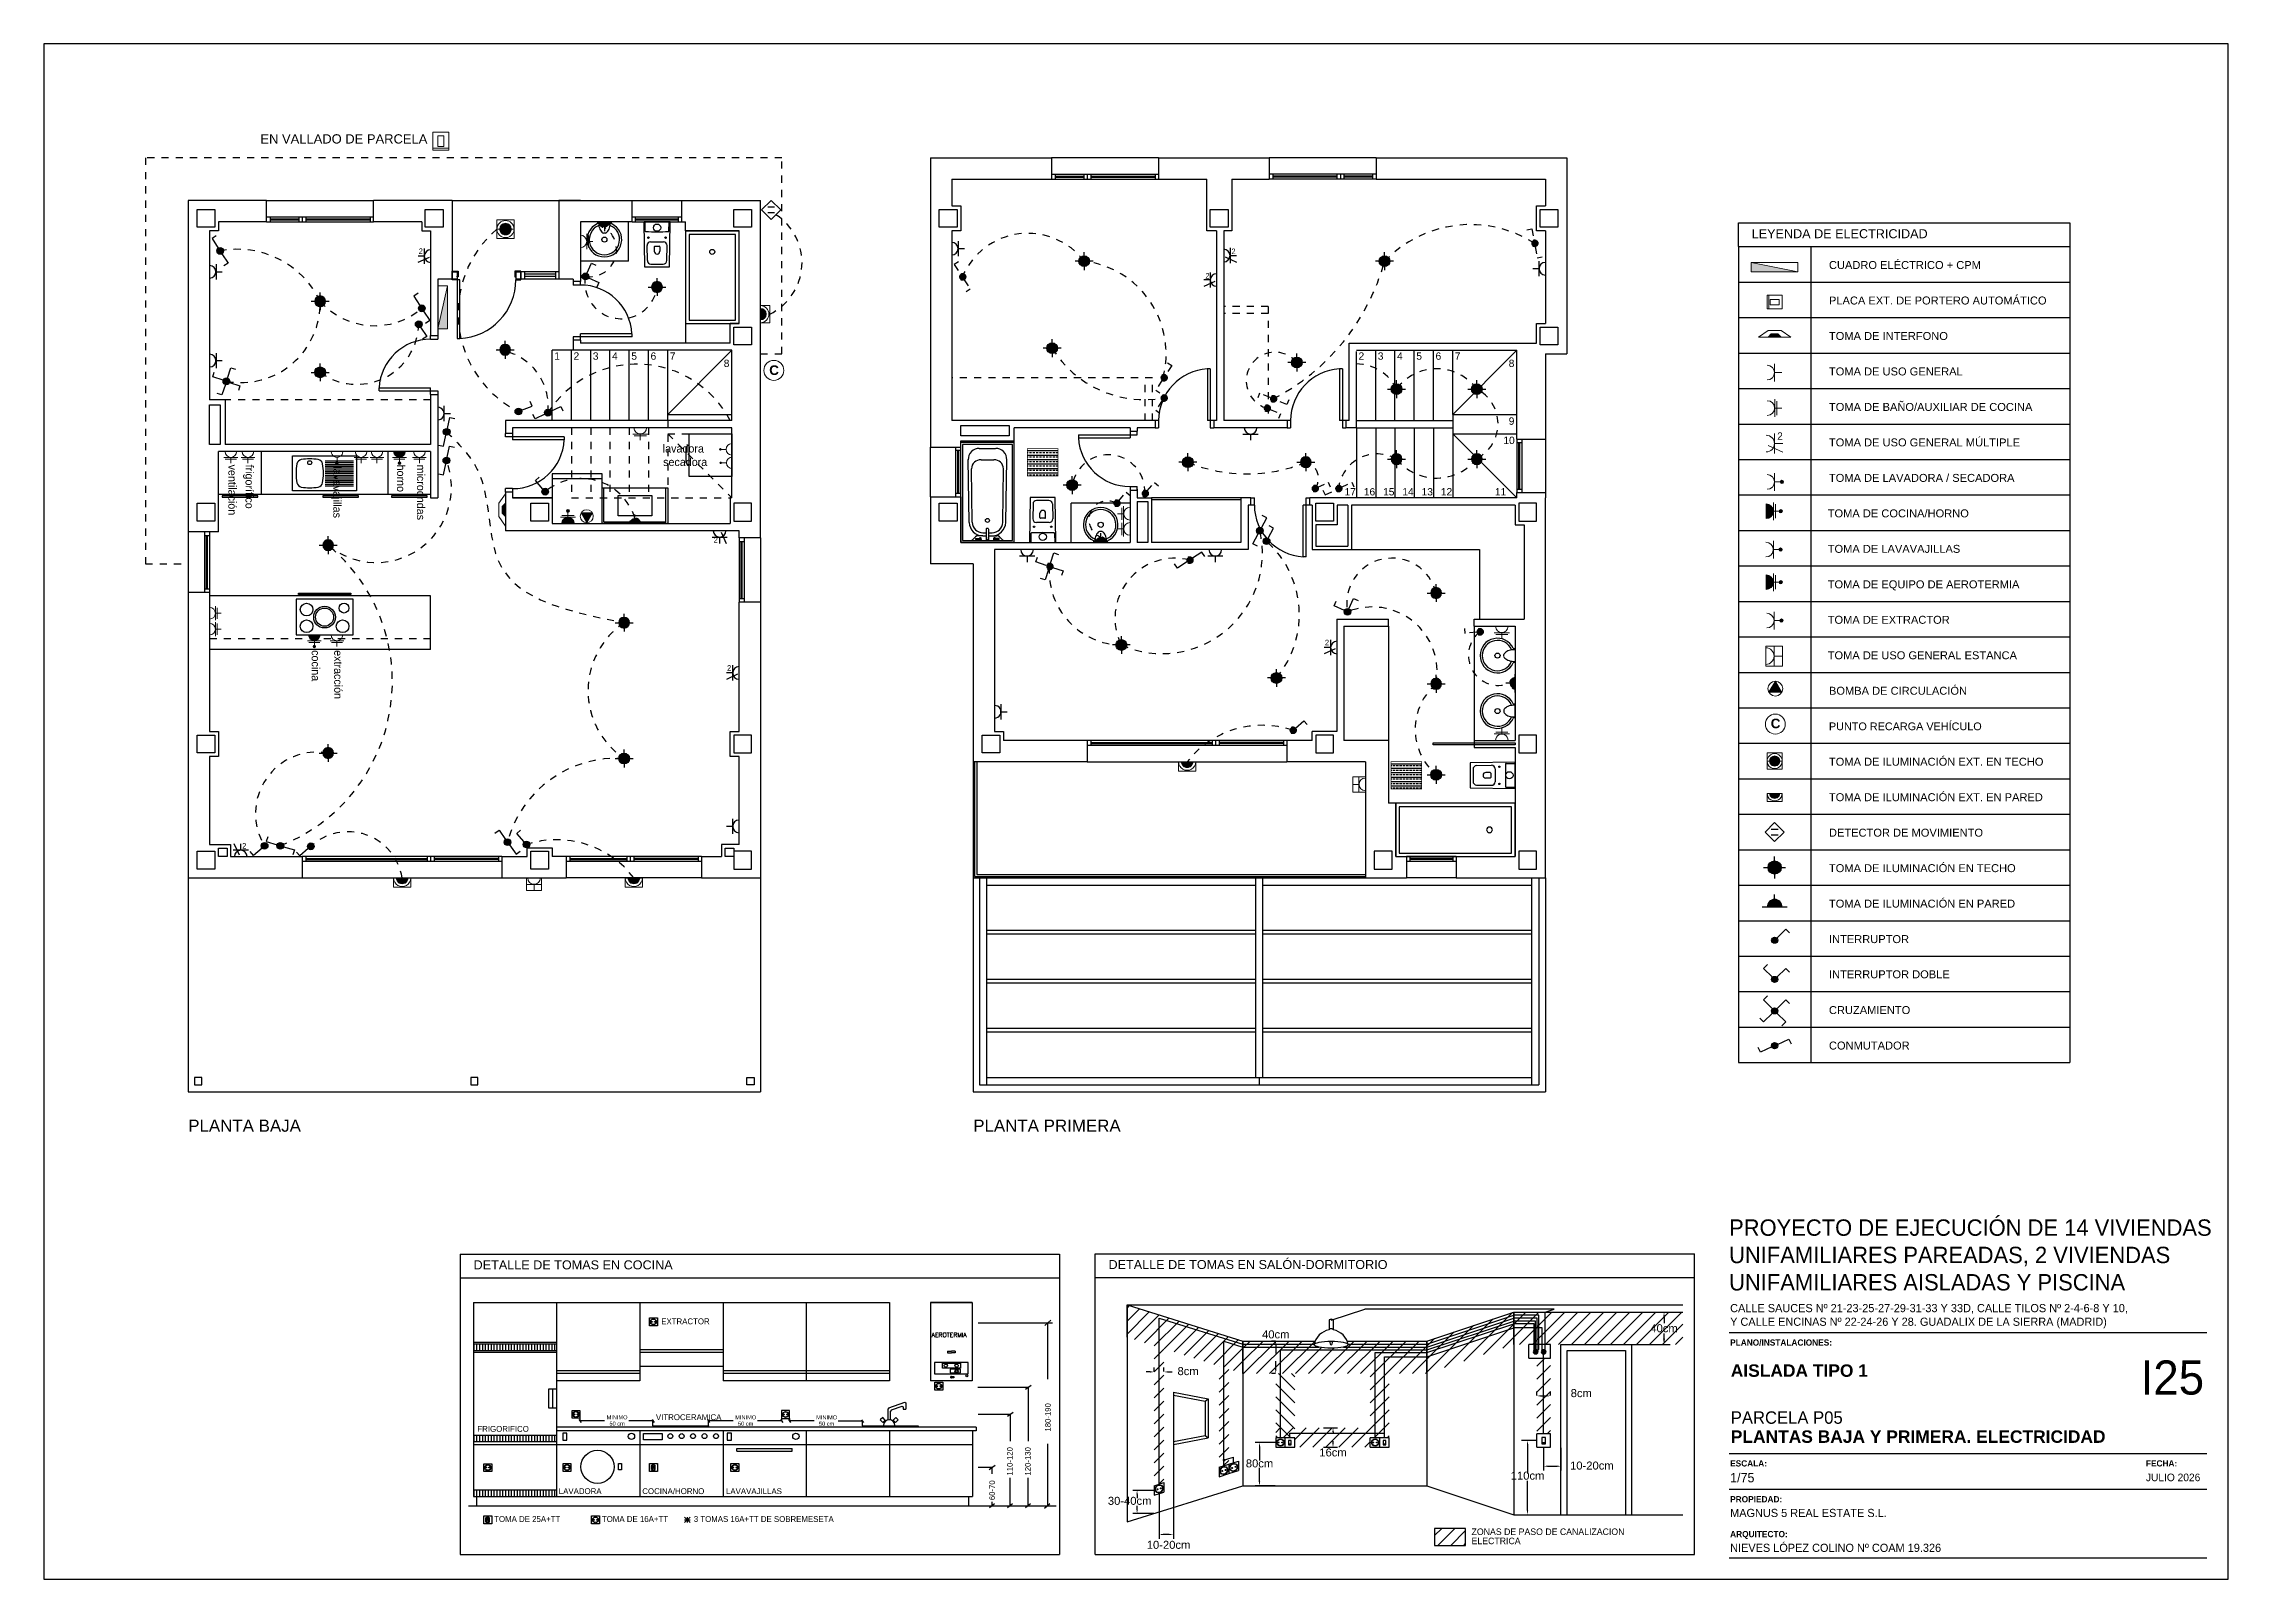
# Model space of a CAD drawing. Header units: millimetres. Extents: x 441156 to 441876, y 4514765 to 4515211.
# Drawn here: x 441363.37 to 441394.01, y 4515026.92 to 4515048.45 of the extents above; entities that cross this region are included whole.
import ezdxf
from ezdxf.enums import TextEntityAlignment as Align

# ---------------------------------------------------------------- set-up
doc = ezdxf.new("R2010")
doc.units = ezdxf.units.MM
for name, pattern in [('CONTINUA', [0]), ('CYPE_RAYAPUNTO', [0.4125, 0.2025, -0.105, 0, -0.105]), ('HIDDEN', [0.375, 0.25, -0.125]), ('RAYITAS', [0.375, 0.25, -0.125])]:
    doc.linetypes.add(name, pattern=pattern)
doc.layers.add('01_cartela', color=6, linetype='Continuous', plot=False)
for name, color, linetype in [('01_eléctrico', 170, 'Continuous'), ('01_enchufes', 38, 'Continuous'), ('01_mono BAJA', 2, 'Continuous'), ('01_mono PRIMERA', 2, 'Continuous'), ('01_proyección', 4, 'RAYITAS'), ('01_texto cartela', 5, 'Continuous'), ('01_textos', 7, 'Continuous'), ('CALEFAC_NOTAS', 7, 'Continuous'), ('CIRCUITOS SUELO RADIANTE', 1, 'Continuous'), ('INGIN ELECTRICIDAD ALUMBRADO', 120, 'HIDDEN'), ('INGIN ELECTRICIDAD TEXTO', 7, 'Continuous'), ('INGIN ELECTRICIDAD TIERRAS', 86, 'Continuous'), ('VENTILACIÓN NOTAS', 7, 'Continuous')]:
    doc.layers.add(name, color=color, linetype=linetype)
doc.layers.add('INGIN ELECTRICIDAD FUERZA', color=38, linetype='Continuous', lineweight=5)
doc.styles.add('BERNARDO', font='')
doc.styles.add('Century Gothic', font='', dxfattribs={"height": 2})
doc.styles.add('Century Gothic_3', font='', dxfattribs={"height": 4.5})
doc.styles.add('Century Gothic_5', font='', dxfattribs={"height": 2.5})
doc.styles.add('Century Gothic_6', font='', dxfattribs={"height": 11})
doc.styles.add('EBRA', font='')
doc.styles.add('Estilo1', font='swissel.ttf')
doc.styles.add('NIEVES2', font='sanss___.ttf')
doc.styles.add('NIEVES3', font='swisseb.ttf')
doc.styles.add('ROMAND', font='romand', dxfattribs={"width": 0.9})
doc.styles.get("Standard").update_dxf_attribs({"font": 'arial.ttf'})
doc.styles.add('TEXTOINS_100_Century', font='', dxfattribs={"height": 0.13})
doc.styles.get('BERNARDO').set_extended_font_data('Century Gothic')
doc.styles.get('Century Gothic').set_extended_font_data('Century Gothic')
doc.styles.get('Century Gothic_3').set_extended_font_data('Century Gothic')
doc.styles.get('Century Gothic_5').set_extended_font_data('Century Gothic')
doc.styles.get('Century Gothic_6').set_extended_font_data('Century Gothic')
doc.styles.get('EBRA').set_extended_font_data('Century Gothic')
doc.styles.get('TEXTOINS_100_Century').set_extended_font_data('Century Gothic')
pattern_1 = [(45, (441315.95127, 4514997.99982), (-0.09113505, 0.09113505), [])]

msp = doc.modelspace()

# ---------------------------------------------------------------- texts
at = {"layer": '01_enchufes', "style": 'EBRA'}
for p in [(441368.63076662, 4515045.50390203, -0.00000442), (441372.7678967, 4515041.45521262, -0.00000562), (441372.95576695, 4515039.65956572, -0.00000442), (441366.1557093, 4515037.1646803, -0.00000416)]:
    msp.add_text('2', height=0.07830029, dxfattribs=at).set_placement(p)
for p in [(441380.02938085, 4515045.50147631, -0.00001085), (441379.66366497, 4515045.15836668, -0.0000106), (441381.34009194, 4515040.01548883, -0.00000442)]:
    msp.add_text('2', height=0.07830029, rotation=360, dxfattribs=at).set_placement(p)
at = {"layer": '01_texto cartela', "color": 5}
for s, insert, char_height, width, attachment_point, style in [('\\PPROYECTO DE EJECUCIÓN DE 14 VIVIENDAS UNIFAMILIARES PAREADAS, 2 VIVIENDAS UNIFAMILIARES AISLADAS Y PISCINA', (441387.00853759, 4515032.34868503), 0.23, 6.8221698289, 1, 'Century Gothic_3'), ('CALLE SAUCES Nº 21-23-25-27-29-31-33 Y 33D, CALLE TILOS Nº 2-4-6-8 Y 10, \\PY CALLE ENCINAS Nº 22-24-26 Y 28. GUADALIX DE LA SIERRA (MADRID)', (441387.02333147, 4515030.77858541), 0.114550418, 9.2468106263, 1, 'Century Gothic'), ('{\\fCentury Gothic|b1|i0|c0|p34;PLANO/INSTALACIONES: }', (441387.02333147, 4515030.28161648), 0.0870135776, 2.1171461181, 1, 'Century Gothic'), ('\\pt2.3273;PLANTAS BAJA Y PRIMERA. ELECTRICIDAD', (441387.03220781, 4515028.82925349), 0.1745530179, 7.0090801689, 7, 'NIEVES3'), ('\\pt2.3273;\\PPARCELA P05', (441387.03220781, 4515029.09642574), 0.1745530179, 7.0090801689, 7, 'Century Gothic_5'), ('{\\fCentury Gothic|b1|i0|c0|p34;ESCALA: }', (441387.02333147, 4515028.5872371), 0.0870135776, 2.1171461181, 1, 'Century Gothic'), ('1/75', (441387.02333147, 4515028.40860466), 0.130914763, 2.1171461181, 1, 'Century Gothic'), ('JULIO 2026', (441392.85419889, 4515028.40037795), 0.106913723, 3.5043768434, 1, 'Century Gothic'), ('{\\fCentury Gothic|b1|i0|c0|p34;FECHA: }', (441392.85419889, 4515028.5872371), 0.0870135776, 2.1171461181, 1, 'Century Gothic'), ('{\\fCentury Gothic|b1|i0|c0|p34;PROPIEDAD:}', (441387.02333147, 4515028.08455204), 0.0870135776, 0.8370923696, 1, 'Century Gothic'), ('MAGNUS 5 REAL ESTATE S.L.', (441387.02333147, 4515027.9059196), 0.114550418, 4.882308024, 1, 'Century Gothic'), ('{\\fCentury Gothic|b1|i0|c0|p34;ARQUITECTO:}', (441387.02333147, 4515027.59546676), 0.0870135776, 0.8370923696, 1, 'Century Gothic'), ('NIEVES LÓPEZ COLINO Nº COAM 19.326', (441387.02333147, 4515027.41683433), 0.114550418, 3.6515309653, 1, 'Century Gothic')]:
    msp.add_mtext(s, dxfattribs=dict(at, insert=insert, char_height=char_height, width=width, attachment_point=attachment_point, style=style))
at = {"layer": '01_texto cartela', "color": 1}
for s, insert, char_height, width, attachment_point, style in [('\\pt2.3273;AISLADA TIPO 1 ', (441387.03220781, 4515029.75523739), 0.1745530179, 7.0090801689, 7, 'NIEVES3'), ('I25', (441393.6702835, 4515029.98735302), 0.478574677, 1.0498533469, 3, 'Century Gothic_6')]:
    msp.add_mtext(s, dxfattribs=dict(at, insert=insert, char_height=char_height, width=width, attachment_point=attachment_point, style=style))
at = {"layer": '01_textos', "color": 1, "style": 'Estilo1'}
for s, p in [('LEYENDA DE ELECTRICIDAD ', (441387.3255379, 4515045.72503128)), ('DETALLE DE TOMAS EN COCINA', (441369.40069898, 4515031.26426819)), ('DETALLE DE TOMAS EN SALÓN-DORMITORIO', (441378.30532431, 4515031.26899308))]:
    msp.add_text(s, height=0.1266796486, dxfattribs=at).set_placement(p)
at = {"layer": '01_textos', "color": 5, "style": 'Estilo1'}
for s, height, p in [('CUADRO ELÉCTRICO + CPM', 0.1113959385, (441388.40895767, 4515045.29345001)), ('PLACA EXT. DE PORTERO AUTOMÁTICO', 0.1113959385, (441388.40895767, 4515044.79590751)), ('TOMA DE INTERFONO', 0.1113959385, (441388.40895767, 4515044.29836501)), ('TOMA DE USO GENERAL', 0.1113959385, (441388.40895767, 4515043.80082252)), ('TOMA DE BAÑO/AUXILIAR DE COCINA', 0.1113959385, (441388.40895767, 4515043.30328001)), ('TOMA DE USO GENERAL MÚLTIPLE', 0.1113959385, (441388.40895767, 4515042.80573751)), ('TOMA DE LAVADORA / SECADORA', 0.1113959385, (441388.40895767, 4515042.30819502)), ('TOMA DE COCINA/HORNO', 0.1113959385, (441388.39162712, 4515041.81065252)), ('TOMA DE LAVAVAJILLAS', 0.1113959385, (441388.39162712, 4515041.31311002)), ('TOMA DE EQUIPO DE AEROTERMIA', 0.1113959385, (441388.39162712, 4515040.81556752)), ('TOMA DE EXTRACTOR', 0.1113959385, (441388.39162712, 4515040.31802502)), ('TOMA DE USO GENERAL ESTANCA', 0.1113959385, (441388.39162712, 4515039.82048252)), ('BOMBA DE CIRCULACIÓN', 0.1113959385, (441388.40895767, 4515039.32294002)), ('PUNTO RECARGA VEHÍCULO', 0.1086772427, (441388.40895767, 4515038.82539753)), ('TOMA DE ILUMINACIÓN EXT. EN TECHO', 0.1113959385, (441388.40895767, 4515038.32785503)), ('TOMA DE ILUMINACIÓN EXT. EN PARED', 0.1113959385, (441388.40895767, 4515037.83031252)), ('DETECTOR DE MOVIMIENTO', 0.1113959385, (441388.40895767, 4515037.33277001)), ('TOMA DE ILUMINACIÓN EN TECHO', 0.1113959385, (441388.40895767, 4515036.83522752)), ('TOMA DE ILUMINACIÓN EN PARED', 0.1113959385, (441388.40895767, 4515036.33768502)), ('INTERRUPTOR', 0.1113959385, (441388.40895767, 4515035.84014253)), ('INTERRUPTOR DOBLE', 0.1113959385, (441388.40895767, 4515035.34660337)), ('CRUZAMIENTO', 0.1113959385, (441388.40895767, 4515034.84505753)), ('CONMUTADOR', 0.111395939, (441388.40895767, 4515034.34751503)), ('PLANTA BAJA', 0.1697265748, (441365.3985596, 4515033.19451617, -0.00000442)), ('PLANTA PRIMERA', 0.1697265748, (441376.40787, 4515033.19451617, -0.00000442))]:
    msp.add_text(s, height=height, dxfattribs=at).set_placement(p)
at = {"layer": '01_textos', "linetype": 'ByBlock', "style": 'BERNARDO'}
for s, p in [('lavadora', (441372.05394935, 4515042.71973044, -0.00000597)), ('secadora', (441372.05889697, 4515042.53049337, -0.00000597))]:
    msp.add_text(s, height=0.1125, dxfattribs=at).set_placement(p)
at = {"layer": '01_textos', "color": 7, "ltscale": 0.01, "style": 'BERNARDO'}
for s, p in [('ventilación', (441365.96207911, 4515042.55056531, -0.00000442)), ('frigorífico', (441366.20217279, 4515042.55056531, -0.00000442)), ('horno', (441368.3267426, 4515042.55056531, -0.00000442)), ('microondas', (441368.60654603, 4515042.55056531, -0.00000442)), ('cocina', (441367.13076383, 4515039.94805298, -0.00000442)), ('extracción', (441367.44598037, 4515039.94805577, -0.00000442))]:
    msp.add_text(s, height=0.1125, rotation=270, dxfattribs=at).set_placement(p)
at = {"layer": '01_textos', "color": 7, "style": 'BERNARDO'}
msp.add_text('lavavajillas', height=0.1125, rotation=270, dxfattribs=at).set_placement((441367.43363171, 4515042.52903756, -0.00000442))
at = {"layer": 'INGIN ELECTRICIDAD FUERZA', "style": 'NIEVES3'}
for p in [(441373.61530698, 4515043.80701686, -0.00000442), (441387.66030977, 4515038.85243454)]:
    msp.add_text('C', height=0.135135, dxfattribs=at).set_placement(p, align=Align.CENTER)
at = {"layer": 'INGIN ELECTRICIDAD FUERZA', "style": 'EBRA'}
msp.add_text('2', height=0.10285959, rotation=0.000000319, dxfattribs=at).set_placement((441387.68455067, 4515042.89936562))
at = {"layer": 'INGIN ELECTRICIDAD TEXTO', "color": 4, "linetype": 'Continuous'}
for s, height, style, p in [('EXTRACTOR', 0.08240254, 'TEXTOINS_100_Century', (441372.03251497, 4515030.49436138)), ('AEROTERMIA', 0.061754962, 'ROMAND', (441375.82413435, 4515030.3148536)), ('FRIGORIFICO', 0.0824025396, 'TEXTOINS_100_Century', (441369.45388038, 4515028.98644138)), ('VITROCERAMICA', 0.0824025396, 'TEXTOINS_100_Century', (441371.95822413, 4515029.15024039)), ('LAVADORA', 0.08240254, 'TEXTOINS_100_Century', (441370.59572395, 4515028.11292221)), ('COCINA/HORNO', 0.0824025396, 'TEXTOINS_100_Century', (441371.76686002, 4515028.11292221)), ('LAVAVAJILLAS', 0.0824025396, 'TEXTOINS_100_Century', (441372.9407379, 4515028.11292221)), ('TOMA DE 25A+TT ', 0.0824025396, 'TEXTOINS_100_Century', (441369.68939845, 4515027.72217087)), ('TOMA DE 16A+TT ', 0.0824025396, 'TEXTOINS_100_Century', (441371.20072478, 4515027.72217087)), ('3 TOMAS 16A+TT DE SOBREMESETA', 0.0824025396, 'TEXTOINS_100_Century', (441372.4890118, 4515027.72217087))]:
    msp.add_text(s, height=height, dxfattribs=dict(at, style=style)).set_placement(p)
for s, p in [('180-190', (441377.49395937, 4515028.98984698)), ('110-120', (441376.96001453, 4515028.37322104)), ('120-130', (441377.21277065, 4515028.37322104)), ('60-70', (441376.71166964, 4515028.02805669))]:
    msp.add_text(s, height=0.077765504, rotation=90, dxfattribs=at).set_placement(p)
for s, p in [('MINIMO', (441371.41344076, 4515029.16190738)), ('50 cm', (441371.41344076, 4515029.07289554)), ('MINIMO', (441373.21724943, 4515029.16121036)), ('50 cm', (441373.21724943, 4515029.07219851)), ('MINIMO', (441374.35191173, 4515029.16051334)), ('50 cm', (441374.35191173, 4515029.0715015))]:
    msp.add_text(s, height=0.056226422, dxfattribs=at).set_placement(p, align=Align.CENTER)
at = {"layer": 'INGIN ELECTRICIDAD TEXTO', "color": 4, "style": 'TEXTOINS_100_Century'}
for s, height, p in [('ZONAS DE PASO DE CANALIZACION', 0.0916173226, (441383.39674455, 4515027.53930034)), ('ELECTRICA', 0.091617323, (441383.39674455, 4515027.41040159))]:
    msp.add_text(s, height=height, dxfattribs=at).set_placement(p)
at = {"layer": 'INGIN ELECTRICIDAD TEXTO', "color": 2, "insert": (441368.75246171, 4515047.18288761, -0.00000442), "char_height": 0.13, "attachment_point": 3, "style": 'Estilo1'}
msp.add_mtext_dynamic_manual_height_columns('EN VALLADO DE PARCELA', width=4.2100631955, gutter_width=12.5, heights=[0], dxfattribs=at)
at = {"layer": 'INGIN ELECTRICIDAD TEXTO', "color": 4, "char_height": 0.1125, "style": 'Estilo1'}
for s, insert, attachment_point in [('40cm', (441380.65086645, 4515030.35198938), 5), ('40cm', (441386.09628236, 4515030.43812477), 5), ('8cm', (441379.42136871, 4515029.83646212), 5), ('8cm', (441384.93580717, 4515029.52812507), 5), ('16cm', (441381.45378365, 4515028.6965952), 5), ('80cm', (441380.42323603, 4515028.54280229), 5), ('110cm', (441384.18228359, 4515028.37078502), 5), ('10-20cm', (441384.7783462, 4515028.51230773), 4), ('30-40cm', (441378.60184263, 4515028.01785485), 5), ('10-20cm', (441379.14750671, 4515027.40076241), 5)]:
    msp.add_mtext(s, dxfattribs=dict(at, insert=insert, attachment_point=attachment_point))

# ---------------------------------------------------------------- blocks, each defined once
blk = doc.blocks.new('A$C48161785')
at = {"layer": '01_mono BAJA', "color": 254, "linetype": 'CONTINUA'}
for p, q in [((1.1, 12.5), (0, 12.5)), ((0, 12.5), (0, 7.855)), ((1.1, 12.2), (1.1, 12.5)), ((1.1, 12.5), (2.6, 12.5)), ((1.1, 12.27, 0), (2.6, 12.27, 0)), ((1.15, 12.27), (1.15, 12.2)), ((1.55, 12.27, 0), (1.55, 12.2, 0)), ((1.6, 12.27, 0), (1.6, 12.2, 0)), ((1.65, 12.27, 0), (1.65, 12.2, 0)), ((2.55, 12.27, 0), (2.55, 12.2, 0)), ((3.7, 12.5), (2.6, 12.5)), ((2.6, 12.2), (2.6, 12.5)), ((3.7, 12.5), (3.7, 11.4)), ((3.7, 12.5), (5.2, 12.5)), ((5.5, 12.5), (5.2, 12.5)), ((5.2, 12.5), (5.2, 11.4)), ((5.2, 12.5), (6.225, 12.5)), ((6.225, 12.2), (6.225, 12.5)), ((6.225, 12.5), (6.925, 12.5)), ((6.225, 12.27), (6.925, 12.27)), ((6.275, 12.2), (6.275, 12.27)), ((6.875, 12.2), (6.875, 12.27)), ((6.925, 12.2), (6.925, 12.5)), ((6.925, 12.5), (8.025, 12.5)), ((8.025, 7.77, 0), (8.025, 12.5)), ((0.3, 12.075), (0.3, 9.705)), ((0.425, 12.075, 0), (0.3, 12.075, 0)), ((1.1, 12.2), (0.425, 12.2)), ((0.425, 12.2, 0), (0.425, 12.075, 0)), ((1.1, 12.2, 0), (2.6, 12.2, 0)), ((1.15, 12.242), (1.55, 12.242, 0)), ((1.15, 12.228), (1.55, 12.228, 0)), ((1.65, 12.242, 0), (2.55, 12.242, 0)), ((1.65, 12.228, 0), (2.55, 12.228, 0)), ((3.275, 12.2), (2.6, 12.2)), ((3.275, 12.2, 0), (3.275, 12.075, 0)), ((3.275, 12.075, 0), (3.4, 12.075, 0)), ((3.4, 12.075), (3.4, 10.606)), ((5.5, 12.2), (5.5, 11.366)), ((6.225, 12.2), (5.5, 12.2)), ((5.741, 12.198), (5.741, 12.183)), ((5.743, 12.2), (5.931, 12.2)), ((5.853, 12.043), (5.822, 12.043)), ((5.934, 12.198), (5.933, 12.183)), ((6.175, 11.65), (6.175, 12.2)), ((6.225, 12.2), (6.925, 12.2)), ((6.275, 12.242), (6.875, 12.242)), ((6.275, 12.228), (6.875, 12.228)), ((6.409, 12.073), (6.407, 12.2)), ((6.741, 12.073), (6.743, 12.2)), ((6.925, 12.2), (6.975, 12.2, 0)), ((6.975, 12.075, 0), (6.975, 12.2, 0)), ((6.975, 12.075, 0), (7.725, 12.075, 0)), ((7.725, 10.775, 0), (7.725, 12.075, 0)), ((6.175, 11.65), (5.5, 11.65)), ((6.439, 11.659), (6.435, 11.869)), ((6.485, 11.92), (6.665, 11.92)), ((6.535, 11.85), (6.535, 11.79)), ((6.545, 11.86), (6.605, 11.86)), ((6.615, 11.85), (6.615, 11.79)), ((6.711, 11.659), (6.715, 11.869)), ((3.7, 11.4), (3.5, 11.4)), ((3.5, 11.4), (3.5, 10.606)), ((3.71, 11.4), (3.77, 11.4)), ((3.77, 11.43), (3.77, 11.4)), ((3.785, 11.5), (3.785, 11.44)), ((4.58, 11.5), (4.58, 11.44)), ((4.595, 11.43), (4.595, 11.4)), ((4.665, 11.5), (4.665, 11.4)), ((5.2, 11.5), (4.665, 11.5)), ((5.2, 11.4), (4.665, 11.4)), ((4.715, 11.5), (4.715, 11.4)), ((5.15, 11.467), (4.715, 11.467)), ((5.15, 11.433), (4.715, 11.433)), ((5.15, 11.5), (5.15, 11.4)), ((5.4, 11.4), (5.2, 11.4)), ((5.4, 11.4), (5.4, 11.366)), ((5.5, 11.366), (5.4, 11.366)), ((5.4, 11.366), (5.4, 11.316)), ((5.5, 11.316), (5.5, 11.366)), ((6.489, 11.61), (6.661, 11.61)), ((5.5, 11.316), (5.4, 11.316)), ((6.975, 10.775, 0), (6.975, 10.5)), ((7.725, 10.775, 0), (7.6, 10.775, 0)), ((7.6, 10.5), (7.6, 10.775, 0)), ((3.4, 10.606), (3.5, 10.606)), ((3.4, 10.556), (3.4, 10.606)), ((3.4, 10.556), (3.5, 10.556)), ((3.5, 10.606), (3.5, 10.556)), ((6.224, 10.591), (5.4, 10.591)), ((5.4, 10.591), (5.4, 10.541)), ((5.4, 10.541), (5.4, 10.4)), ((5.5, 10.541), (5.4, 10.541)), ((5.5, 10.541), (5.5, 10.632)), ((6.224, 10.632), (5.5, 10.632)), ((5.5, 10.541), (5.5, 10.5)), ((7.6, 10.5), (5.5, 10.5)), ((6.224, 10.591), (6.224, 10.632)), ((5.105, 9.415), (5.105, 10.4)), ((5.4, 10.4), (5.105, 10.4)), ((5.375, 9.415), (5.375, 10.4)), ((7.625, 10.4), (5.4, 10.4)), ((5.645, 9.415), (5.645, 10.4)), ((5.915, 9.415), (5.915, 10.4)), ((6.185, 9.415), (6.185, 10.4)), ((6.455, 9.415), (6.455, 10.4)), ((6.725, 9.415), (6.725, 10.4)), ((6.725, 9.5), (7.625, 10.4)), ((7.625, 9.415), (7.625, 10.4)), ((2.676, 9.831), (2.676, 9.872)), ((2.676, 9.872), (3.4, 9.872)), ((2.676, 9.831), (3.5, 9.831)), ((3.4, 9.781), (3.4, 9.872)), ((3.5, 9.831), (3.5, 9.781)), ((0.52, 9.705), (0.3, 9.705)), ((0.52, 9.705), (0.52, 9.08)), ((3.4, 9.781), (3.4, 9.08)), ((3.4, 9.781), (3.5, 9.781)), ((3.5, 9.781), (3.5, 8.33)), ((6.725, 9.5), (7.625, 9.5)), ((7.625, 9.415, 0), (4.45, 9.415, 0)), ((4.45, 9.415, 0), (4.45, 9.235, 0)), ((4.45, 9.415, 0), (4.45, 9.235, 0)), ((4.55, 9.235, 0), (4.45, 9.235, 0)), ((4.45, 9.185, 0), (4.45, 9.235, 0)), ((7.625, 9.315, 0), (4.55, 9.315, 0)), ((4.55, 9.315, 0), (4.55, 9.235, 0)), ((4.55, 9.315, 0), (4.55, 9.235, 0)), ((4.55, 9.235, 0), (4.55, 9.144, 0)), ((7.625, 8.33), (7.625, 9.315)), ((3.4, 8.98), (0.425, 8.98)), ((0.425, 7.855), (0.425, 8.98)), ((3.4, 9.08), (0.52, 9.08)), ((1.025, 8.98), (1.025, 8.38)), ((1.462, 8.43, 0), (1.462, 8.92, 0)), ((1.462, 8.92, 0), (2.362, 8.92, 0)), ((2.362, 8.92, 0), (2.362, 8.43, 0)), ((2.8, 8.98), (2.8, 8.38)), ((3.4, 8.98), (3.4, 8.33)), ((5.274, 9.185, 0), (4.45, 9.185, 0)), ((5.274, 9.144, 0), (4.55, 9.144, 0)), ((5.274, 9.185, 0), (5.274, 9.144, 0)), ((1.921, 8.85, 0), (2.317, 8.85, 0)), ((1.921, 8.825, 0), (2.317, 8.825, 0)), ((1.921, 8.8, 0), (2.317, 8.8, 0)), ((1.921, 8.775, 0), (2.317, 8.775, 0)), ((1.921, 8.75, 0), (2.317, 8.75, 0)), ((1.921, 8.725, 0), (2.317, 8.725, 0)), ((1.921, 8.7, 0), (2.317, 8.7, 0)), ((1.921, 8.675, 0), (2.317, 8.675, 0)), ((1.921, 8.65, 0), (2.317, 8.65, 0)), ((1.921, 8.625, 0), (2.317, 8.625, 0)), ((1.921, 8.6, 0), (2.317, 8.6, 0)), ((5.805, 8.6, 0), (5.105, 8.6, 0)), ((3.4, 8.38), (0.425, 8.38)), ((2.362, 8.43, 0), (1.462, 8.43, 0)), ((1.921, 8.575, 0), (2.317, 8.575, 0)), ((1.921, 8.55, 0), (2.317, 8.55, 0)), ((1.921, 8.525, 0), (2.317, 8.525, 0)), ((1.921, 8.5, 0), (2.317, 8.5, 0)), ((3.4, 8.33), (3.5, 8.33)), ((4.45, 8.41, 0), (4.45, 8.46, 0)), ((4.55, 8.46, 0), (4.45, 8.46, 0)), ((4.45, 8.41, 0), (4.45, 7.87, 0)), ((4.55, 8.41, 0), (4.45, 8.41, 0)), ((4.55, 8.46, 0), (4.55, 8.41, 0)), ((4.55, 8.41, 0), (4.55, 8.33, 0)), ((5.105, 8.33), (4.55, 8.33)), ((4.55, 8.33), (5.105, 8.33)), ((5.105, 8.33), (5.105, 7.97, 0)), ((5.83, 7.995, 0), (5.83, 8.47, 0)), ((6.7, 7.995, 0), (6.7, 8.47, 0)), ((7.625, 8.33), (7.6, 8.33)), ((7.625, 8.33), (7.6, 8.33)), ((7.6, 8.33), (7.6, 7.97)), ((5.105, 7.97, 0), (7.6, 7.97, 0)), ((5.83, 7.995, 0), (6.7, 7.995, 0)), ((0.425, 7.855), (0, 7.855)), ((0, 7.855), (0, 7.005)), ((0.23, 7.855), (0.23, 7.005)), ((0.23, 7.805), (0.3, 7.805)), ((0.258, 7.055), (0.258, 7.805)), ((0.272, 7.055), (0.272, 7.805)), ((0.3, 7.855), (0.3, 7.005)), ((7.725, 7.87, 0), (4.45, 7.87, 0)), ((7.725, 7.77, 0), (7.725, 7.87)), ((8.025, 7.77, 0), (7.725, 7.77, 0)), ((7.725, 7.77, 0), (7.725, 6.87, 0)), ((7.725, 7.72, 0), (7.795, 7.72, 0)), ((7.753, 6.92, 0), (7.753, 7.72, 0)), ((7.767, 6.92, 0), (7.767, 7.72, 0)), ((7.795, 7.77, 0), (7.795, 6.87, 0)), ((8.025, 7.77, 0), (8.025, 6.87, 0)), ((0.23, 7.055), (0.3, 7.055)), ((0.3, 7.005), (0, 7.005)), ((0, 7.005), (0, 3)), ((0.3, 7.005), (0.3, 5.055)), ((3.4, 6.955), (0.3, 6.955)), ((3.4, 6.205), (3.4, 6.955)), ((7.725, 6.92, 0), (7.795, 6.92, 0)), ((8.025, 6.87, 0), (7.725, 6.87, 0)), ((7.725, 5.055), (7.725, 6.87, 0)), ((8.025, 6.87, 0), (8.025, 3, 0)), ((3.4, 6.205), (0.3, 6.205)), ((7.6, 4.705), (7.6, 5.055)), ((7.6, 5.055), (7.725, 5.055)), ((0.3, 4.705), (0.3, 3.47)), ((7.725, 4.705), (7.6, 4.705)), ((7.725, 3.47), (7.725, 4.705)), ((0.3, 3.47), (0.595, 3.47)), ((0.595, 3.47), (0.595, 3.3)), ((7.725, 3.47), (7.48, 3.47)), ((7.48, 3.47), (7.48, 3.3, 0)), ((0.595, 3.3), (1.6, 3.3, 0)), ((1.6, 3.3, 0), (1.6, 3, 0)), ((4.4, 3.3, 0), (1.6, 3.3, 0)), ((4.4, 3.23, 0), (1.6, 3.23, 0)), ((1.65, 3.3, 0), (1.65, 3.23, 0)), ((1.65, 3.272, 0), (3.35, 3.272, 0)), ((1.65, 3.258, 0), (3.35, 3.258, 0)), ((3.35, 3.3, 0), (3.35, 3.23, 0)), ((3.4, 3.3, 0), (3.4, 3.23, 0)), ((3.45, 3.3, 0), (3.45, 3.23, 0)), ((4.35, 3.272, 0), (3.45, 3.272, 0)), ((4.35, 3.258, 0), (3.45, 3.258, 0)), ((4.35, 3.3, 0), (4.35, 3.23, 0)), ((4.4, 3.3, 0), (4.755, 3.3, 0)), ((4.4, 3.3, 0), (4.4, 3, 0)), ((5.3, 3.3, 0), (5.105, 3.3, 0)), ((7.2, 3.3, 0), (5.3, 3.3, 0)), ((5.3, 3.3, 0), (5.3, 3, 0)), ((7.2, 3.23, 0), (5.3, 3.23, 0)), ((5.35, 3.3, 0), (5.35, 3.23, 0)), ((5.35, 3.272, 0), (6.15, 3.272, 0)), ((5.35, 3.258, 0), (6.15, 3.258, 0)), ((6.15, 3.3, 0), (6.15, 3.23, 0)), ((6.2, 3.3, 0), (6.2, 3.23, 0)), ((6.25, 3.3, 0), (6.25, 3.23, 0)), ((7.15, 3.272, 0), (6.25, 3.272, 0)), ((7.15, 3.258, 0), (6.25, 3.258, 0)), ((7.15, 3.3, 0), (7.15, 3.23, 0)), ((7.2, 3.3, 0), (7.48, 3.3, 0)), ((7.2, 3.3, 0), (7.48, 3.3, 0)), ((7.2, 3.3, 0), (7.2, 3, 0)), ((0, 3), (1.6, 3)), ((0, 3), (0, 0)), ((0, 3), (1.6, 3, 0)), ((1.6, 3, 0), (4.4, 3, 0)), ((4.4, 3, 0), (5.3, 3, 0)), ((7.2, 3, 0), (5.3, 3, 0)), ((7.2, 3, 0), (8.025, 3)), ((8.025, 3), (8.025, 0)), ((0, 0, 0), (8.025, 0))]:
    blk.add_line(p, q, dxfattribs=at)
for points in [[(0.375, 12.125), (0.125, 12.125), (0.125, 12.375), (0.375, 12.375), (0.375, 12.125)], [(3.575, 12.125), (3.325, 12.125), (3.325, 12.375), (3.575, 12.375), (3.575, 12.125)], [(7.65, 12.375), (7.9, 12.375), (7.9, 12.125), (7.65, 12.125), (7.65, 12.375)], [(3.785, 11.51), (3.785, 11.5), (3.7, 11.5), (3.7, 11.51)], [(3.77, 11.4), (3.7, 11.4), (3.7, 11.5), (3.77, 11.5)], [(3.77, 11.4), (3.77, 11.39), (3.7, 11.39), (3.7, 11.4)], [(3.785, 11.44), (3.785, 11.43), (3.77, 11.43), (3.77, 11.44)], [(3.77, 11.39), (3.77, 10.565), (3.81, 10.565), (3.81, 11.39)], [(4.58, 11.51), (4.58, 11.5), (4.665, 11.5), (4.665, 11.51)], [(4.58, 11.44), (4.58, 11.43), (4.595, 11.43), (4.595, 11.44)], [(4.595, 11.4), (4.595, 11.39), (4.665, 11.39), (4.665, 11.4)], [(7.65, 10.725), (7.9, 10.725), (7.9, 10.475), (7.65, 10.475), (7.65, 10.725)], [(0.3, 9.635), (0.45, 9.635), (0.45, 9.08), (0.3, 9.08)], [(0.478, 8.36), (0.478, 8.34), (0.978, 8.34), (0.978, 8.36)], [(2.85, 8.36), (2.85, 8.34), (3.35, 8.34), (3.35, 8.36)], [(0.375, 8.005), (0.125, 8.005), (0.125, 8.255), (0.375, 8.255), (0.375, 8.005)], [(5.055, 8.005), (4.805, 8.005), (4.805, 8.255), (5.055, 8.255), (5.055, 8.005)], [(7.65, 8.005), (7.9, 8.005), (7.9, 8.255), (7.65, 8.255), (7.65, 8.005)], [(0.375, 4.755), (0.125, 4.755), (0.125, 5.005), (0.375, 5.005), (0.375, 4.755)], [(7.65, 4.755), (7.9, 4.755), (7.9, 5.005), (7.65, 5.005), (7.65, 4.755)], [(0.375, 3.125), (0.125, 3.125), (0.125, 3.375), (0.375, 3.375), (0.375, 3.125)], [(0.425, 3.42), (0.545, 3.42), (0.545, 3.3), (0.425, 3.3)], [(5.055, 3.125), (4.805, 3.125), (4.805, 3.375), (5.055, 3.375), (5.055, 3.125)], [(7.53, 3.42), (7.65, 3.42), (7.65, 3.3), (7.53, 3.3)], [(7.65, 3.125), (7.9, 3.125), (7.9, 3.375), (7.65, 3.375), (7.65, 3.125)], [(7.835, 0.2), (7.935, 0.2), (7.935, 0.1), (7.835, 0.1)]]:
    blk.add_lwpolyline(points, close=True, dxfattribs=at)
at = {"layer": '01_mono BAJA', "color": 254, "linetype": 'CONTINUA', "flags": 128}
blk.add_lwpolyline([(6.394, 12.2, 0.414214), (6.39, 12.196), (6.39, 12.195), (6.4, 11.574, 0.436396), (6.404, 11.57), (6.746, 11.57, 0.436396), (6.75, 11.574), (6.76, 12.195), (6.76, 12.196, 0.414214), (6.756, 12.2)], format="xyb", close=True, dxfattribs=at)
at = {"layer": '01_mono BAJA', "color": 254, "linetype": 'CONTINUA', "elevation": 0}
for points in [[(7.725, 12.075), (6.975, 12.075), (6.975, 10.775), (7.725, 10.775)], [(7.675, 12.025), (7.025, 12.025), (7.025, 10.825), (7.675, 10.825)], [(7.025, 9.23), (7.625, 9.23), (7.625, 8.63), (7.025, 8.63)], [(5.105, 8.67), (5.105, 7.97), (5.805, 7.97), (5.805, 8.67)], [(1.887, 8.36), (1.887, 8.34), (2.387, 8.34), (2.387, 8.36)], [(5.805, 8.47), (6.725, 8.47), (6.725, 7.97), (5.805, 7.97)], [(6.029, 8.363), (6.501, 8.363), (6.501, 8.077), (6.029, 8.077)], [(1.512, 6.408), (2.312, 6.408), (2.312, 6.908), (1.512, 6.908)], [(2.28, 6.975), (1.545, 6.975), (1.545, 6.995), (2.28, 6.995)], [(0.19, 0.2), (0.09, 0.2), (0.09, 0.1), (0.19, 0.1)], [(4.062, 0.2), (3.962, 0.2), (3.962, 0.1), (4.062, 0.1)]]:
    blk.add_lwpolyline(points, close=True, dxfattribs=at)
at = {"layer": '01_mono BAJA', "color": 254, "linetype": 'CONTINUA'}
for points in [[(4.595, 11.5), (4.595, 11.4)], [(4.665, 11.4), (4.665, 11.5)], [(0.3, 5.055), (0.425, 5.055), (0.425, 4.705), (0.3, 4.705)], [(4.755, 3.3), (4.755, 3.425), (5.105, 3.425), (5.105, 3.3)]]:
    blk.add_lwpolyline(points, dxfattribs=at)
at = {"layer": '01_mono BAJA', "color": 254, "linetype": 'CONTINUA', "elevation": 0}
blk.add_lwpolyline([(7.025, 8.78), (6.985, 8.82), (6.985, 9.04), (7.025, 9.08)], dxfattribs=at)
at = {"layer": '01_mono BAJA', "color": 254, "linetype": 'CONTINUA'}
for centre, radius in [((5.837, 11.953), 0.036), ((6.455, 11.98), 0.01), ((6.575, 12.12), 0.051), ((6.695, 11.98), 0.01), ((7.35, 11.781, 0), 0.035), ((1.704, 8.825, 0), 0.0275), ((1.66, 6.765, 0), 0.089), ((1.912, 6.658, 0), 0.152), ((1.912, 6.658, 0), 0.127), ((2.185, 6.785, 0), 0.0693), ((1.66, 6.531, 0), 0.089), ((2.165, 6.531, 0), 0.089)]:
    blk.add_circle(centre, radius, dxfattribs=at)
for centre, radius, start, end in [((5.837, 11.953), 0.243, 114.8749, 65.1251), ((5.837, 11.953), 0.213, 112.0656, 68.0564), ((5.729, 12.184), 0.0128, 300.5291, 356.214), ((5.743, 12.197), 0.0027, 90, 173.3159), ((6.033, 12.197), 0.279, 179.383, 196.8165), ((5.903, 12.158), 0.143, 196.8165, 225.6956), ((5.837, 12.091), 0.0498, 225.6956, 252.5904), ((5.837, 12.091), 0.0498, 287.9532, 314.3044), ((5.772, 12.158), 0.143, 314.3044, 343.1835), ((5.642, 12.197), 0.279, 343.1835, 0.617), ((5.931, 12.197), 0.0027, 6.6841, 90), ((5.946, 12.184), 0.0128, 183.786, 239.4709), ((6.416, 12.073), 0.007, 180.924, 266.9359), ((6.575, 15.044), 2.982, 266.9359, 273.0641), ((6.734, 12.073), 0.007, 273.0641, 359.076), ((6.485, 11.87), 0.05, 90, 180.924), ((6.489, 11.66), 0.05, 180.924, 270), ((6.545, 11.85), 0.01, 90, 180), ((6.575, 11.79), 0.04, 180, 0), ((6.605, 11.85), 0.01, 0, 90), ((6.661, 11.66), 0.05, 270, 359.076), ((6.665, 11.87), 0.05, 359.076, 90), ((3.768, 11.391), 0.827, 272.8856, 359.9505), ((5.5, 10.591), 0.725, 3.2758, 90), ((3.4, 9.831), 0.725, 90, 176.7242), ((4.55, 9.185, 0), 0.725, 270, 356.7242), ((2.262, 8.675, 0), 0.75, 169.8852, 190.1148), ((1.598, 8.794, 0), 0.075, 99.0787, 169.8852), ((1.704, 8.127, 0), 0.75, 80.9213, 99.0787), ((1.811, 8.794, 0), 0.075, 10.1148, 80.9213), ((1.146, 8.675, 0), 0.75, 349.8852, 10.1148), ((1.598, 8.557, 0), 0.075, 190.1148, 260.9213), ((1.704, 9.223, 0), 0.75, 260.9213, 279.0787), ((1.811, 8.557, 0), 0.075, 279.0787, 349.8852)]:
    blk.add_arc(centre, radius, start, end, dxfattribs=at)
at = {"layer": '01_proyección', "color": 120, "ltscale": 0.25}
for p, q in [((3.4, 9.705), (0.52, 9.705)), ((5.375, 9.315), (5.375, 8.33)), ((5.645, 9.315), (5.645, 8.33)), ((5.915, 9.315), (5.915, 8.33)), ((6.185, 9.315), (6.185, 8.33)), ((6.455, 9.315), (6.455, 8.33)), ((6.725, 9.415), (6.725, 8.33)), ((6.725, 9.23), (7.625, 9.23)), ((6.725, 9.23), (7.625, 8.33)), ((5.375, 8.33), (7.6, 8.33)), ((3.4, 6.355), (0.3, 6.355))]:
    blk.add_line(p, q, dxfattribs=at)
at = {"layer": '01_proyección', "color": 120, "ltscale": 0.25, "elevation": 0}
blk.add_lwpolyline([(8.025, 10.35), (8.325, 10.35), (8.325, 13.1), (-0.6, 13.1), (-0.6, 7.405), (0, 7.405)], dxfattribs=at)
at = {"layer": '01_mono BAJA', "color": 254, "linetype": 'CONTINUA', "style": 'NIEVES2'}
for s, p in [('1', (5.174, 10.268)), ('2', (5.444, 10.268)), ('3', (5.714, 10.268)), ('4', (5.984, 10.268)), ('5', (6.254, 10.268)), ('6', (6.524, 10.268)), ('7', (6.794, 10.268)), ('8', (7.55, 10.166))]:
    blk.add_text(s, height=0.103, dxfattribs=at).set_placement(p, align=Align.CENTER)
blk = doc.blocks.new('A$C07944EAF')
at = {"layer": '01_mono PRIMERA', "color": 254}
for p, q in [((1.407, 13.1), (1.407, 9.043)), ((1.407, 13.1), (3.107, 13.1)), ((3.107, 13.1, 0), (3.107, 12.8, 0)), ((4.607, 13.1, 0), (3.107, 13.1, 0)), ((3.107, 12.87, 0), (4.607, 12.87, 0)), ((3.157, 12.87, 0), (3.157, 12.8, 0)), ((3.557, 12.87, 0), (3.557, 12.8, 0)), ((3.607, 12.87, 0), (3.607, 12.8, 0)), ((3.657, 12.87, 0), (3.657, 12.8, 0)), ((4.557, 12.87, 0), (4.557, 12.8, 0)), ((4.607, 13.1, 0), (4.607, 12.8, 0)), ((4.607, 13.1), (6.157, 13.1, 0)), ((6.157, 13.1, 0), (6.157, 12.8, 0)), ((7.657, 13.1, 0), (6.157, 13.1, 0)), ((7.657, 12.87, 0), (6.157, 12.87, 0)), ((6.207, 12.87, 0), (6.207, 12.8, 0)), ((7.107, 12.87, 0), (7.107, 12.8, 0)), ((7.157, 12.87, 0), (7.157, 12.8, 0)), ((7.207, 12.87, 0), (7.207, 12.8, 0)), ((7.607, 12.87, 0), (7.607, 12.8, 0)), ((7.657, 13.1, 0), (10.332, 13.1)), ((7.657, 13.1, 0), (7.657, 12.8, 0)), ((10.332, 13.1, 0), (10.332, 10.35, 0)), ((1.707, 12.8, 0), (1.707, 12.425, 0)), ((1.707, 12.8, 0), (3.107, 12.8)), ((3.107, 12.8, 0), (4.607, 12.8, 0)), ((3.157, 12.842, 0), (3.557, 12.842, 0)), ((3.157, 12.828, 0), (3.557, 12.828, 0)), ((3.657, 12.842, 0), (4.557, 12.842, 0)), ((3.657, 12.828, 0), (4.557, 12.828, 0)), ((4.607, 12.8), (5.282, 12.8)), ((5.632, 12.8), (6.157, 12.8, 0)), ((7.657, 12.8, 0), (6.157, 12.8, 0)), ((7.107, 12.842, 0), (6.207, 12.842, 0)), ((7.107, 12.828, 0), (6.207, 12.828, 0)), ((7.607, 12.842, 0), (7.207, 12.842, 0)), ((7.607, 12.828, 0), (7.207, 12.828, 0)), ((7.657, 12.8, 0), (10.032, 12.8)), ((10.032, 12.8, 0), (10.032, 12.425, 0)), ((1.707, 12.075), (1.707, 9.415)), ((5.42, 12.075, 0), (5.42, 9.415, 0)), ((5.52, 12.075, 0), (5.52, 9.415, 0)), ((10.032, 12.075, 0), (10.032, 10.775, 0)), ((7.282, 10.5), (9.907, 10.5)), ((7.282, 9.415), (7.282, 10.5)), ((5.332, 10.139, 0), (5.291, 10.139, 0)), ((5.291, 10.139, 0), (5.291, 9.415, 0)), ((5.332, 10.139, 0), (5.332, 9.315, 0)), ((7.184, 10.139), (7.142, 10.139)), ((7.142, 10.139), (7.142, 9.415)), ((7.184, 10.139), (7.184, 9.315)), ((7.382, 10.4), (9.632, 10.4)), ((7.382, 9.315), (7.382, 10.385)), ((7.652, 9.415), (7.652, 10.4)), ((7.922, 9.415), (7.922, 10.4)), ((8.192, 9.415), (8.192, 10.4)), ((8.462, 9.415), (8.462, 10.4)), ((8.732, 9.5), (8.732, 10.4)), ((8.732, 9.5), (9.632, 10.4)), ((9.632, 9.155), (9.632, 10.4)), ((10.032, 10.35, 0), (10.332, 10.35, 0)), ((10.032, 10.35, 0), (10.032, 9.155, 0)), ((8.732, 9.5), (8.732, 8.33)), ((8.732, 9.5), (9.632, 9.5)), ((4.557, 9.415), (1.707, 9.415)), ((4.207, 9.315), (2.582, 9.315)), ((2.582, 9.13, 0), (2.582, 9.315, 0)), ((3.483, 9.215), (3.483, 9.174)), ((3.483, 9.215), (4.307, 9.215)), ((4.207, 9.315), (4.207, 9.265)), ((4.207, 9.265), (4.307, 9.265)), ((4.207, 9.265), (4.207, 9.174)), ((4.557, 9.315, 0), (4.307, 9.315, 0)), ((4.307, 9.315), (4.307, 9.265)), ((4.307, 9.215), (4.307, 9.265)), ((4.557, 9.415, 0), (4.557, 9.315, 0)), ((4.607, 9.415, 0), (4.557, 9.415, 0)), ((4.557, 9.315, 0), (4.607, 9.315, 0)), ((4.607, 9.415, 0), (4.607, 9.315, 0)), ((5.382, 9.415, 0), (5.291, 9.415, 0)), ((5.332, 9.315, 0), (5.382, 9.315, 0)), ((5.42, 9.415), (5.382, 9.415)), ((5.42, 9.415, 0), (5.382, 9.415, 0)), ((5.382, 9.415, 0), (5.382, 9.315, 0)), ((6.409, 9.315), (5.382, 9.315, 0)), ((6.409, 9.415), (5.52, 9.415)), ((6.409, 9.415), (6.409, 9.315)), ((6.459, 9.415), (6.409, 9.415)), ((6.409, 9.315), (6.459, 9.315)), ((6.459, 9.415), (6.459, 9.315)), ((7.234, 9.415), (7.142, 9.415)), ((7.184, 9.315), (7.234, 9.315)), ((7.282, 9.415), (7.234, 9.415)), ((7.234, 9.415), (7.234, 9.315)), ((7.382, 9.315), (7.234, 9.315)), ((7.382, 9.415), (8.732, 9.415)), ((7.382, 9.315), (7.382, 8.33)), ((7.382, 9.315), (8.732, 9.315)), ((7.652, 9.315), (7.652, 8.33)), ((7.922, 9.315), (7.922, 8.33)), ((8.192, 9.315), (8.192, 8.33)), ((8.462, 9.315), (8.462, 8.33)), ((8.732, 9.315), (8.732, 9.23)), ((8.732, 9.23), (9.632, 9.23)), ((8.732, 9.23), (9.632, 8.33)), ((1.407, 8.343, 0), (1.407, 9.043, 0)), ((1.407, 9.043, 0), (1.832, 9.043, 0)), ((1.762, 8.343, 0), (1.762, 9.043, 0)), ((1.832, 8.993, 0), (1.762, 8.993, 0)), ((1.832, 8.993, 0), (1.762, 8.993, 0)), ((1.79, 8.393, 0), (1.79, 8.993, 0)), ((1.804, 8.393, 0), (1.804, 8.993, 0)), ((1.832, 9.043, 0), (1.832, 9.13)), ((1.832, 9.13), (2.582, 9.13, 0)), ((1.832, 7.705), (1.832, 9.105)), ((2.582, 9.105), (1.832, 9.105)), ((1.832, 8.343, 0), (1.832, 9.043, 0)), ((2.556, 9.079), (1.858, 9.079)), ((1.858, 9.079), (1.858, 7.731)), ((2.093, 9.025), (2.322, 9.025)), ((2.556, 7.731), (2.556, 9.079)), ((2.582, 9.105, 0), (2.582, 9.13, 0)), ((2.582, 7.705), (2.582, 9.105)), ((3.483, 9.174), (4.207, 9.174)), ((9.632, 9.155), (9.632, 8.405)), ((9.632, 9.155), (10.032, 9.155)), ((9.632, 9.105), (9.702, 9.105)), ((9.66, 8.455), (9.66, 9.105)), ((9.674, 8.455), (9.674, 9.105)), ((9.702, 9.155), (9.702, 8.405)), ((10.032, 9.155), (10.032, 8.405)), ((1.952, 7.987), (1.937, 8.867)), ((1.994, 7.988), (1.982, 8.74)), ((2.117, 8.865), (2.298, 8.865)), ((2.421, 7.988), (2.433, 8.74)), ((2.463, 7.987), (2.477, 8.867)), ((1.407, 8.343), (1.407, 7.405)), ((1.407, 8.343, 0), (1.832, 8.343, 0)), ((1.832, 8.393, 0), (1.762, 8.393, 0)), ((1.832, 8.343), (1.832, 7.705)), ((3.069, 8.295), (2.896, 8.295)), ((4.207, 8.49), (4.207, 8.44)), ((4.207, 8.49), (4.307, 8.49)), ((4.207, 8.455), (4.207, 7.705)), ((4.207, 8.44), (4.307, 8.44)), ((4.307, 8.44), (4.307, 8.49)), ((4.307, 8.455), (4.307, 8.33)), ((4.307, 8.33), (4.507, 8.33)), ((4.307, 8.28), (4.307, 7.705)), ((4.307, 8.28), (4.307, 7.705)), ((4.307, 8.28), (4.457, 8.28)), ((4.457, 8.28), (4.457, 7.705)), ((5.762, 8.33), (4.507, 8.33)), ((4.507, 8.33), (4.507, 7.705)), ((5.762, 8.305), (4.507, 8.305)), ((5.901, 8.33), (5.762, 8.33)), ((5.762, 8.33, 0), (5.762, 7.705)), ((5.901, 8.23, 0), (5.901, 8.33, 0)), ((5.901, 8.33, 0), (5.951, 8.33, 0)), ((5.951, 8.23, 0), (5.951, 8.33, 0)), ((6.676, 7.506, 0), (6.676, 8.33, 0)), ((6.676, 8.33, 0), (6.726, 8.33, 0)), ((9.632, 8.33), (6.726, 8.33)), ((6.726, 8.23, 0), (6.726, 8.33, 0)), ((9.632, 8.455), (9.702, 8.455)), ((9.632, 8.405), (10.032, 8.405)), ((9.632, 8.33), (9.632, 8.405)), ((10.032, 8.405, 0), (10.032, 8.33, 0)), ((10.032, 3), (10.032, 8.33)), ((2.846, 8.246), (2.843, 8.036)), ((3.072, 7.985), (2.893, 7.985)), ((2.942, 8.055), (2.942, 8.115)), ((3.012, 8.045), (2.952, 8.045)), ((3.022, 8.055), (3.022, 8.115)), ((3.119, 8.246), (3.122, 8.036)), ((4.207, 8.255), (3.382, 8.255)), ((3.382, 7.705, 0), (3.382, 8.255)), ((5.901, 8.23, 0), (5.862, 8.23, 0)), ((5.862, 8.23, 0), (5.862, 7.605)), ((5.951, 8.23, 0), (5.901, 8.23, 0)), ((6.726, 8.23, 0), (6.635, 8.23, 0)), ((6.635, 7.506, 0), (6.635, 8.23, 0)), ((6.762, 8.23, 0), (6.726, 8.23, 0)), ((6.762, 8.23, 0), (6.762, 7.605)), ((7.262, 8.23), (7.112, 8.23)), ((7.112, 8.23, 0), (7.112, 7.955, 0)), ((7.262, 8.23), (7.262, 7.655)), ((9.607, 8.23), (7.312, 8.23)), ((7.312, 8.23), (7.312, 7.605)), ((1.832, 7.705), (4.207, 7.705)), ((2.582, 7.705), (1.832, 7.705)), ((1.858, 7.731), (2.556, 7.731)), ((2.041, 7.785), (2.001, 7.746)), ((2.041, 7.763), (2.107, 7.763)), ((2.041, 7.763), (2.041, 7.748)), ((2.041, 7.748), (2.107, 7.748)), ((2.142, 7.8), (2.076, 7.8)), ((2.142, 7.842), (2.194, 7.842)), ((2.142, 7.8), (2.194, 7.8)), ((2.194, 7.755), (2.194, 7.893)), ((2.22, 7.893), (2.22, 7.755)), ((2.22, 7.842), (2.273, 7.842)), ((2.22, 7.8), (2.273, 7.8)), ((2.273, 7.8), (2.339, 7.8)), ((2.373, 7.763), (2.307, 7.763)), ((2.307, 7.748), (2.373, 7.748)), ((2.373, 7.748), (2.373, 7.763)), ((2.374, 7.786), (2.414, 7.746)), ((2.816, 7.832), (2.814, 7.705)), ((3.148, 7.832), (3.15, 7.705)), ((3.698, 7.707), (3.699, 7.722)), ((3.889, 7.705), (3.701, 7.705)), ((3.78, 7.862), (3.81, 7.862)), ((3.891, 7.707), (3.891, 7.722)), ((4.457, 7.705), (4.307, 7.705)), ((5.762, 7.705), (4.507, 7.705)), ((7.112, 7.955), (6.812, 7.955)), ((6.812, 7.955), (6.812, 7.655)), ((9.732, 7.955), (9.732, 6.63)), ((2.007, 7.405), (1.407, 7.405)), ((2.007, 7.405), (2.007, 4.63)), ((2.307, 7.605), (2.307, 5.055)), ((5.862, 7.605), (2.307, 7.605)), ((6.676, 7.506, 0), (6.635, 7.506, 0)), ((6.762, 7.605), (7.312, 7.605)), ((6.812, 7.655), (7.262, 7.655)), ((7.312, 7.605), (9.107, 7.605, 0)), ((9.107, 7.605, 0), (9.107, 6.63)), ((7.107, 6.63, 0), (7.832, 6.63)), ((7.107, 6.63), (7.107, 5.055)), ((7.207, 6.53), (7.207, 4.93)), ((7.207, 6.53, 0), (7.832, 6.53)), ((7.832, 6.53, 0), (7.832, 6.63)), ((7.832, 6.53), (7.832, 4.93)), ((9.032, 6.63), (9.732, 6.63, 0)), ((9.032, 6.53), (9.032, 6.63)), ((9.032, 6.53), (9.607, 6.53, 0)), ((9.032, 6.53), (9.032, 4.93)), ((9.607, 6.53), (9.607, 4.93)), ((9.451, 6.104), (9.45, 6.134)), ((9.605, 6.216), (9.59, 6.215)), ((9.607, 6.213), (9.607, 6.025)), ((9.605, 6.022), (9.59, 6.023)), ((9.451, 5.356), (9.45, 5.326)), ((9.605, 5.438), (9.59, 5.437)), ((9.605, 5.245), (9.59, 5.245)), ((9.607, 5.247), (9.607, 5.435)), ((3.607, 4.93, 0), (2.432, 4.93, 0)), ((3.607, 4.93, 0), (3.607, 4.63, 0)), ((6.407, 4.93, 0), (3.607, 4.93, 0)), ((3.657, 4.93, 0), (3.657, 4.86, 0)), ((5.357, 4.93, 0), (5.357, 4.86, 0)), ((5.407, 4.93, 0), (5.407, 4.86, 0)), ((5.457, 4.93, 0), (5.457, 4.86, 0)), ((6.357, 4.93, 0), (6.357, 4.86, 0)), ((6.762, 4.93, 0), (6.407, 4.93, 0)), ((6.407, 4.93, 0), (6.407, 4.63, 0)), ((7.107, 5.055), (6.762, 5.055)), ((6.762, 4.93, 0), (6.762, 5.055, 0)), ((6.837, 5.055), (6.837, 5.055)), ((7.832, 4.93, 0), (7.207, 4.93, 0)), ((7.832, 4.93), (7.832, 4.05)), ((9.032, 4.93), (9.607, 4.93)), ((9.032, 4.93), (9.032, 4.894)), ((3.607, 4.63, 0), (2.007, 4.63, 0)), ((2.007, 4.63), (2.007, 3)), ((2.027, 4.63), (2.027, 3.02)), ((2.057, 4.63), (2.057, 3.05)), ((6.407, 4.86, 0), (3.607, 4.86, 0)), ((3.607, 4.63, 0), (6.407, 4.63, 0)), ((3.657, 4.902, 0), (5.357, 4.902, 0)), ((3.657, 4.888, 0), (5.357, 4.888, 0)), ((6.357, 4.902, 0), (5.457, 4.902, 0)), ((6.357, 4.888, 0), (5.457, 4.888, 0)), ((7.507, 4.63, 0), (6.407, 4.63, 0)), ((7.507, 4.63), (7.507, 3)), ((9.032, 4.894), (9.032, 4.866)), ((9.032, 4.866), (9.032, 4.83)), ((9.032, 4.83), (9.607, 4.83)), ((9.48, 4.606), (9.607, 4.608)), ((9.607, 4.83), (9.607, 3.3)), ((9.017, 4.526), (9.017, 4.354)), ((9.066, 4.576), (9.276, 4.58)), ((9.066, 4.304), (9.276, 4.3)), ((9.257, 4.48), (9.197, 4.48)), ((9.257, 4.4), (9.197, 4.4)), ((9.267, 4.47), (9.267, 4.41)), ((9.327, 4.53), (9.327, 4.35)), ((9.48, 4.274), (9.607, 4.272)), ((7.932, 3.3), (8.082, 3.3)), ((8.782, 3.3, 0), (8.082, 3.3, 0)), ((8.082, 3.3, 0), (8.082, 3, 0)), ((8.782, 3.23, 0), (8.082, 3.23, 0)), ((8.132, 3.3, 0), (8.132, 3.23, 0)), ((8.732, 3.272, 0), (8.132, 3.272, 0)), ((8.732, 3.258, 0), (8.132, 3.258, 0)), ((8.732, 3.3, 0), (8.732, 3.23, 0)), ((8.782, 3.3), (9.607, 3.3)), ((8.782, 3.3, 0), (8.782, 3, 0)), ((2.007, 3), (7.507, 3)), ((2.007, 3), (2.007, 0)), ((2.027, 3.02), (7.507, 3.02)), ((2.057, 3.05), (7.507, 3.05)), ((2.097, 3), (2.097, 0.1)), ((2.197, 0.1), (2.197, 3)), ((2.197, 2.9, 0), (5.97, 2.9, 0)), ((5.97, 0.2, 0), (5.97, 3, 0)), ((6.07, 0.2, 0), (6.07, 3, 0)), ((6.07, 2.9, 0), (9.842, 2.9)), ((7.507, 3), (8.082, 3)), ((8.782, 3, 0), (8.082, 3, 0)), ((8.782, 3), (10.032, 3, 0)), ((9.842, 0.1), (9.842, 3)), ((9.942, 3), (9.942, 0.1)), ((10.032, 3), (10.032, 0)), ((5.97, 2.263, 0), (2.197, 2.263, 0)), ((5.97, 2.213, 0), (2.197, 2.213, 0)), ((9.842, 2.263), (6.07, 2.263, 0)), ((9.842, 2.213), (6.07, 2.213, 0)), ((5.97, 1.575, 0), (2.197, 1.575, 0)), ((9.842, 1.575), (6.07, 1.575, 0)), ((5.97, 1.525, 0), (2.197, 1.525, 0)), ((9.842, 1.525), (6.07, 1.525, 0)), ((5.97, 0.888, 0), (2.197, 0.888, 0)), ((5.97, 0.838, 0), (2.197, 0.838, 0)), ((9.842, 0.888), (6.07, 0.888, 0)), ((9.842, 0.838), (6.07, 0.838, 0)), ((2.007, 0, 0), (10.032, 0)), ((2.097, 0.1, 0), (9.942, 0.1)), ((2.197, 0.2, 0), (9.842, 0.2)), ((6.02, 0.1, 0), (6.02, 0.2, 0)), ((6.02, 0.1, 0), (6.02, 0.2, 0))]:
    blk.add_line(p, q, dxfattribs=at)
at = {"layer": '01_mono PRIMERA', "color": 254, "elevation": 0}
for points in [[(5.42, 12.075), (5.282, 12.075), (5.282, 12.8), (5.282, 12.8)], [(5.632, 12.8), (5.632, 12.8), (5.632, 12.075), (5.52, 12.075)]]:
    blk.add_lwpolyline(points, dxfattribs=at)
at = {"layer": '01_mono PRIMERA', "color": 254}
for points in [[(1.782, 12.125), (1.532, 12.125), (1.532, 12.375), (1.782, 12.375), (1.782, 12.125)], [(5.582, 12.125), (5.332, 12.125), (5.332, 12.375), (5.582, 12.375), (5.582, 12.125)], [(9.957, 12.375), (10.207, 12.375), (10.207, 12.125), (9.957, 12.125), (9.957, 12.375)], [(9.957, 10.725), (10.207, 10.725), (10.207, 10.475), (9.957, 10.475), (9.957, 10.725)], [(1.832, 9.345), (2.512, 9.345), (2.512, 9.2), (1.832, 9.2)], [(1.782, 8.005), (1.532, 8.005), (1.532, 8.255), (1.782, 8.255), (1.782, 8.005)], [(7.062, 8.005), (6.812, 8.005), (6.812, 8.255), (7.062, 8.255), (7.062, 8.005)], [(9.657, 8.005), (9.907, 8.005), (9.907, 8.255), (9.657, 8.255), (9.657, 8.005)], [(2.382, 4.755), (2.132, 4.755), (2.132, 5.005), (2.382, 5.005), (2.382, 4.755)], [(6.812, 4.755), (7.062, 4.755), (7.062, 5.005), (6.812, 5.005), (6.812, 4.755)], [(9.657, 4.755), (9.907, 4.755), (9.907, 5.005), (9.657, 5.005), (9.657, 4.755)], [(8.457, 4.894), (9.607, 4.894), (9.607, 4.866), (8.457, 4.866)], [(9.607, 4.05), (7.932, 4.05), (7.932, 3.3), (9.607, 3.3)], [(9.557, 4), (7.982, 4), (7.982, 3.35), (9.557, 3.35)], [(7.632, 3.125), (7.882, 3.125), (7.882, 3.375), (7.632, 3.375), (7.632, 3.125)], [(9.657, 3.125), (9.907, 3.125), (9.907, 3.375), (9.657, 3.375), (9.657, 3.125)]]:
    blk.add_lwpolyline(points, close=True, dxfattribs=at)
for points in [[(1.707, 12.425), (1.832, 12.425), (1.832, 12.075)], [(10.032, 12.075), (9.907, 12.075), (9.907, 12.425), (10.032, 12.425)], [(1.832, 12.075), (1.707, 12.075)], [(9.907, 10.5), (9.907, 10.775), (10.032, 10.775)], [(9.607, 8.23), (9.607, 7.955)], [(9.607, 7.955), (9.732, 7.955)], [(2.307, 5.055), (2.432, 5.055), (2.432, 4.93)], [(7.932, 3.3), (7.932, 4.05), (7.832, 4.05)]]:
    blk.add_lwpolyline(points, dxfattribs=at)
at = {"layer": '01_mono PRIMERA', "color": 254, "flags": 128}
for points in [[(3.163, 7.705, 0.414214), (3.167, 7.709), (3.167, 7.71), (3.157, 8.331, 0.436396), (3.153, 8.335), (2.811, 8.335, 0.436396), (2.807, 8.331), (2.797, 7.71), (2.797, 7.709, 0.414214), (2.801, 7.705)], [(9.607, 4.621, 0.414214), (9.603, 4.625), (9.602, 4.625), (8.982, 4.615, 0.436396), (8.977, 4.611), (8.977, 4.269, 0.436396), (8.982, 4.265), (9.602, 4.255), (9.603, 4.255, 0.414214), (9.607, 4.259)]]:
    blk.add_lwpolyline(points, format="xyb", close=True, dxfattribs=at)
at = {"layer": '01_mono PRIMERA', "color": 254}
for centre, radius in [((2.207, 8.015), 0.0275), ((3.795, 7.953), 0.036), ((2.862, 7.925), 0.01), ((2.982, 7.785), 0.051), ((3.102, 7.925), 0.01), ((9.36, 6.119), 0.036), ((9.36, 5.341), 0.036), ((9.387, 4.56), 0.01), ((9.387, 4.32), 0.01), ((9.527, 4.44), 0.051)]:
    blk.add_circle(centre, radius, dxfattribs=at)
for centre, radius, start, end in [((5.332, 9.415, 0), 0.725, 93.2758, 180), ((7.184, 9.415), 0.725, 93.2758, 180), ((2.091, 8.871), 0.154, 89.317, 181.6763), ((2.324, 8.871), 0.154, 358.3237, 90.683), ((4.207, 9.215), 0.725, 183.2758, 270), ((2.114, 8.733), 0.132, 88.598, 177.0747), ((2.301, 8.733), 0.132, 2.9253, 91.402), ((2.896, 8.245), 0.05, 90, 179.076), ((3.069, 8.245), 0.05, 0.924, 90), ((2.142, 7.99), 0.19, 180.9132, 270), ((2.142, 7.99), 0.148, 180.8545, 270), ((2.273, 7.99), 0.148, 270, 359.079), ((2.273, 7.99), 0.19, 270, 359.0249), ((2.893, 8.035), 0.05, 179.076, 270), ((2.982, 8.115), 0.04, 0, 180), ((2.952, 8.055), 0.01, 180, 270), ((3.012, 8.055), 0.01, 270, 0), ((3.072, 8.035), 0.05, 270, 0.924), ((3.795, 7.953), 0.243, 294.8749, 245.1251), ((3.795, 7.953), 0.213, 292.0656, 248.0564), ((6.676, 8.23, 0), 0.725, 180, 266.7242), ((1.966, 7.781), 0.05, 270, 314.9968), ((2.076, 7.75), 0.05, 90, 135), ((2.107, 7.755), 0.017, 206.179, 153.821), ((2.107, 7.755), 0.0075, 270, 90), ((2.207, 7.755), 0.019, 133.1736, 46.8264), ((2.207, 7.755), 0.013, 180, 0), ((2.307, 7.755), 0.017, 26.179, 333.821), ((2.307, 7.755), 0.0075, 90, 270), ((2.339, 7.75), 0.05, 45.1537, 90), ((2.449, 7.781), 0.05, 224.9908, 270), ((2.823, 7.832), 0.007, 93.0641, 179.076), ((2.982, 4.861), 2.982, 86.9359, 93.0641), ((3.141, 7.832), 0.007, 0.924, 86.9359), ((3.686, 7.721), 0.0128, 3.786, 59.4709), ((3.701, 7.708), 0.0027, 186.6841, 270), ((3.991, 7.708), 0.279, 163.1835, 180.617), ((3.86, 7.747), 0.143, 134.3044, 163.1835), ((3.795, 7.814), 0.0498, 107.9532, 134.3044), ((3.795, 7.814), 0.0498, 45.6956, 72.5904), ((3.73, 7.747), 0.143, 16.8165, 45.6956), ((3.599, 7.708), 0.279, 359.383, 16.8165), ((3.889, 7.708), 0.0027, 270, 353.3159), ((3.904, 7.721), 0.0128, 120.5291, 176.214), ((9.36, 6.119), 0.243, 24.8749, 335.1251), ((9.36, 6.119), 0.213, 22.0656, 338.0564), ((9.498, 6.119), 0.0498, 135.6956, 162.5904), ((9.565, 6.054), 0.143, 106.8165, 135.6956), ((9.604, 5.923), 0.279, 89.383, 106.8165), ((9.591, 6.228), 0.0128, 210.5291, 266.214), ((9.605, 6.213), 0.0027, 360, 83.3159), ((9.498, 6.119), 0.0498, 197.9532, 224.3044), ((9.565, 6.185), 0.143, 224.3044, 253.1835), ((9.604, 6.315), 0.279, 253.1835, 270.617), ((9.591, 6.01), 0.0128, 93.786, 149.4709), ((9.605, 6.025), 0.0027, 276.6841, 360), ((9.36, 5.341), 0.243, 24.8749, 335.1251), ((9.36, 5.341), 0.213, 21.9436, 337.9344), ((9.498, 5.341), 0.0498, 197.4096, 224.3044), ((9.498, 5.341), 0.0498, 135.6956, 162.0468), ((9.565, 5.276), 0.143, 106.8165, 135.6956), ((9.565, 5.406), 0.143, 224.3044, 253.1835), ((9.604, 5.145), 0.279, 89.383, 106.8165), ((9.604, 5.537), 0.279, 253.1835, 270.617), ((9.591, 5.45), 0.0128, 210.5291, 266.214), ((9.591, 5.233), 0.0128, 93.786, 149.4709), ((9.605, 5.435), 0.0027, 0, 83.3159), ((9.605, 5.247), 0.0027, 276.6841, 0), ((12.452, 4.44), 2.982, 176.9359, 183.0641), ((9.481, 4.599), 0.007, 90.924, 176.9359), ((9.067, 4.526), 0.05, 90.924, 180), ((9.067, 4.354), 0.05, 180, 269.076), ((9.197, 4.44), 0.04, 90, 270), ((9.257, 4.47), 0.01, 0, 90), ((9.257, 4.41), 0.01, 270, 0), ((9.277, 4.53), 0.05, 0, 90.924), ((9.277, 4.35), 0.05, 269.076, 0), ((9.481, 4.281), 0.007, 183.0641, 269.076), ((9.248, 3.675), 0.04, 0.0137, 180.0137), ((9.248, 3.675), 0.04, 180.0137, 0.0137)]:
    blk.add_arc(centre, radius, start, end, dxfattribs=at)
at = {"layer": '01_mono PRIMERA', "color": 254, "extrusion": (0, 0, -1)}
blk.add_ellipse((2.207, 7.893), major_axis=(-0.013, 0), ratio=0.955769, start_param=0, end_param=3.141593, dxfattribs=at)
at = {"layer": '01_proyección', "color": 120, "ltscale": 0.25}
for p, q in [((6.145, 11.015, 0), (5.52, 11.015, 0)), ((6.145, 10.915, 0), (5.52, 10.915, 0)), ((6.145, 11.015, 0), (6.145, 9.415, 0)), ((4.52, 10.015), (1.707, 10.015)), ((4.42, 9.415, 0), (4.42, 10.015, 0)), ((4.52, 9.415, 0), (4.52, 10.015, 0))]:
    blk.add_line(p, q, dxfattribs=at)
at = {"layer": '01_mono PRIMERA', "color": 254, "style": 'NIEVES2'}
for s, height, p in [('2', 0.103, (7.451, 10.268, 0)), ('3', 0.103, (7.721, 10.268, 0)), ('4', 0.103, (7.991, 10.268, 0)), ('5', 0.103, (8.261, 10.268, 0)), ('6', 0.103, (8.531, 10.268, 0)), ('7', 0.103, (8.801, 10.268, 0)), ('8', 0.103, (9.557, 10.166, 0)), ('9', 0.103, (9.557, 9.356, 0)), ('10', 0.1026, (9.522, 9.086, 0)), ('17', 0.1026, (7.295, 8.365, 0)), ('16', 0.1026, (7.565, 8.365, 0)), ('15', 0.1026, (7.835, 8.365, 0)), ('14', 0.1026, (8.105, 8.365, 0)), ('13', 0.1026, (8.375, 8.365, 0)), ('12', 0.1026, (8.645, 8.365, 0)), ('11', 0.1026, (9.403, 8.365, 0))]:
    blk.add_text(s, height=height, dxfattribs=at).set_placement(p, align=Align.CENTER)
blk = doc.blocks.new('PUNTO LUZ ESTANCO')
at = {"layer": 'INGIN ELECTRICIDAD ALUMBRADO', "linetype": 'CONTINUA', "lineweight": 13}
h = blk.add_hatch(color=170, dxfattribs=at)
h.dxf.hatch_style = 1
h.paths.add_polyline_path([(53.506, -2.732), (53.672, -2.732, 1)])
h = blk.add_hatch(dxfattribs=at)
h.set_pattern_fill('ANSI31', color=256)
h.set_pattern_definition([(45, (0, 0), (-0.08838835, 0.08838835), [])])
h.paths.add_polyline_path([(53.536, -2.732), (53.642, -2.732, 1)])
at = {"layer": 'INGIN ELECTRICIDAD ALUMBRADO', "color": 170, "linetype": 'CONTINUA', "lineweight": 13}
blk.add_lwpolyline([(53.466, -2.598), (53.713, -2.598), (53.713, -2.732), (53.466, -2.732)], close=True, dxfattribs=at)
for radius in [0.123, 0.083]:
    blk.add_arc((53.589, -2.732), radius, 0, 180, dxfattribs=at)
blk = doc.blocks.new('Tabla de simbolos_Salida para lampara incandescente_ vapor de mercurio o similar_ empotrada en techo')
at = {"layer": '01_eléctrico'}
h = blk.add_hatch(color=170, dxfattribs=at)
edge = h.paths.add_edge_path()
edge.add_arc((0, 0), 0.0825, 0, 360)
at = {"layer": '01_eléctrico', "color": 170}
for p, q in [((-0.1375, 0), (-0.0825, 0)), ((0, 0.0825), (0, 0.1375)), ((0.0825, 0), (0.1375, 0)), ((0, -0.0825), (0, -0.1375))]:
    blk.add_line(p, q, dxfattribs=at)
blk.add_circle((0, 0), 0.0825, dxfattribs=at)
blk = doc.blocks.new('BOMBA_DE_CIRCULACION_PARA_RETORNO_DE_A_C_S_')
at = {"layer": 'INGIN ELECTRICIDAD FUERZA'}
blk.add_lwpolyline([(0.065, 0), (-0.0325, 0.05629), (-0.0325, -0.05629), (0.065, 0)], close=True, dxfattribs=at)
blk.add_circle((0, 0), 0.065, dxfattribs=at)

# ---------------------------------------------------------------- hatches: boundary and pattern name
at = {"layer": '01_eléctrico', "linetype": 'CYPE_RAYAPUNTO', "ltscale": 0.25}
for points in [[(441371.31357879, 4515045.95237518), (441371.15848179, 4515045.95287105, 1)], [(441371.74099836, 4515041.7236395), (441371.58590136, 4515041.72314363, -1)], [(441378.11783597, 4515041.45863866), (441378.27293297, 4515041.45814278, 1)], [(441384.00762192, 4515039.40543986), (441384.0081178, 4515039.56053686, 1)]]:
    msp.add_hatch(color=170, dxfattribs=at).paths.add_polyline_path(points)
at = {"layer": '01_eléctrico'}
h = msp.add_hatch(color=256, dxfattribs=at)
h.dxf.hatch_style = 1
edge = h.paths.add_edge_path()
edge.add_arc((441365.84589364, 4515045.54693517), 0.04703331, 94.196198149, 454.196198149)
at = {"layer": '01_eléctrico', "linetype": 'CYPE_RAYAPUNTO', "ltscale": 0.5}
h = msp.add_hatch(color=170, dxfattribs=at)
h.dxf.hatch_style = 1
edge = h.paths.add_edge_path()
edge.add_arc((441384.27991722, 4515045.65349897), 0.04703331, 129.543017912, 489.543017912, ccw=False)
at = {"layer": '01_eléctrico', "linetype": 'CONTINUA', "ltscale": 0.25}
h = msp.add_hatch(color=170, dxfattribs=at)
h.dxf.hatch_style = 1
edge = h.paths.add_edge_path()
edge.add_arc((441370.96879851, 4515045.18947461), 0.04703331, 386.916584899, 746.916584899)
at = {"layer": '01_eléctrico', "linetype": 'CYPE_RAYAPUNTO', "ltscale": 0.5}
h = msp.add_hatch(color=170, dxfattribs=at)
h.dxf.hatch_style = 1
edge = h.paths.add_edge_path()
edge.add_arc((441376.25521899, 4515045.18299147), 0.04703331, 94.196198149, 454.196198149)
at = {"layer": '01_eléctrico'}
h = msp.add_hatch(color=256, dxfattribs=at)
h.dxf.hatch_style = 1
edge = h.paths.add_edge_path()
edge.add_arc((441368.67449588, 4515044.74200955), 0.04703331, 94.196198149, 454.196198149)
h = msp.add_hatch(color=256, dxfattribs=at)
h.dxf.hatch_style = 1
edge = h.paths.add_edge_path()
edge.add_arc((441368.63119003, 4515044.51830883), 0.04703331, 94.196198149, 454.196198149)
h = msp.add_hatch(color=256, dxfattribs=at)
edge = h.paths.add_edge_path()
edge.add_arc((441365.93385583, 4515043.71783983), 0.04703332, 32.91978379, 392.91978379)
at = {"layer": '01_eléctrico', "linetype": 'CYPE_RAYAPUNTO', "ltscale": 0.5}
h = msp.add_hatch(color=170, dxfattribs=at)
h.dxf.hatch_style = 1
edge = h.paths.add_edge_path()
edge.add_arc((441379.08032859, 4515043.76862611), 0.04703331, 85.803801851, 445.803801851, ccw=False)
h = msp.add_hatch(color=170, dxfattribs=at)
h.dxf.hatch_style = 1
edge = h.paths.add_edge_path()
edge.add_arc((441379.08032859, 4515043.4841307), 0.04703331, 85.803801851, 445.803801851, ccw=False)
h = msp.add_hatch(color=170, dxfattribs=at)
h.dxf.hatch_style = 1
edge = h.paths.add_edge_path()
edge.add_arc((441380.61540933, 4515043.4722646), 0.04703331, 6.695750186, 366.695750186, ccw=False)
at = {"layer": '01_eléctrico'}
h = msp.add_hatch(color=256, dxfattribs=at)
h.dxf.hatch_style = 1
edge = h.paths.add_edge_path()
edge.add_arc((441370.02942252, 4515043.29419532), 0.04703331, -389.202979378, -29.202979378, ccw=False)
h = msp.add_hatch(color=256, dxfattribs=at)
edge = h.paths.add_edge_path()
edge.add_arc((441370.44354399, 4515043.27878458), 0.04703332, 76.681499131, 436.681499131)
at = {"layer": '01_eléctrico', "linetype": 'CYPE_RAYAPUNTO', "ltscale": 0.5}
h = msp.add_hatch(color=170, dxfattribs=at)
h.dxf.hatch_style = 1
edge = h.paths.add_edge_path()
edge.add_arc((441380.52761275, 4515043.34035783), 0.04703331, 6.695750186, 366.695750186, ccw=False)
at = {"layer": '01_eléctrico'}
h = msp.add_hatch(color=256, dxfattribs=at)
h.dxf.hatch_style = 1
edge = h.paths.add_edge_path()
edge.add_arc((441369.02356063, 4515043.0089575), 0.04703331, 228.791839509, 588.791839509)
h = msp.add_hatch(color=256, dxfattribs=at)
h.dxf.hatch_style = 1
edge = h.paths.add_edge_path()
edge.add_arc((441369.0197966, 4515042.60771191), 0.04703331, 229.159848974, 589.159848974)
h = msp.add_hatch(color=256, dxfattribs=at)
h.dxf.hatch_style = 1
edge = h.paths.add_edge_path()
edge.add_arc((441370.40377341, 4515042.17053191), 0.04703331, 541.961497454, 901.961497454)
at = {"layer": '01_eléctrico', "linetype": 'CYPE_RAYAPUNTO', "ltscale": 0.5}
h = msp.add_hatch(color=170, dxfattribs=at)
h.dxf.hatch_style = 1
edge = h.paths.add_edge_path()
edge.add_arc((441378.81591735, 4515042.1453112), 0.04703331, 99.970549442, 459.970549442)
h = msp.add_hatch(color=170, dxfattribs=at)
h.dxf.hatch_style = 1
edge = h.paths.add_edge_path()
edge.add_arc((441381.19912875, 4515042.21428602), 0.04703331, 176.480007102, 536.480007102)
h = msp.add_hatch(color=170, dxfattribs=at)
h.dxf.hatch_style = 1
edge = h.paths.add_edge_path()
edge.add_arc((441381.52947403, 4515042.21428602), 0.04703331, 176.480007102, 536.480007102)
h = msp.add_hatch(color=170, dxfattribs=at)
h.dxf.hatch_style = 1
edge = h.paths.add_edge_path()
edge.add_arc((441378.4194877, 4515042.00799148), 0.04703331, 99.970549442, 459.970549442)
at = {"layer": '01_eléctrico', "linetype": 'CONTINUA', "ltscale": 0.25}
h = msp.add_hatch(color=170, dxfattribs=at)
h.dxf.hatch_style = 1
edge = h.paths.add_edge_path()
edge.add_arc((441380.42721889, 4515041.62281629), 0.04703331, -89.131214253, 270.868785747, ccw=False)
at = {"layer": '01_eléctrico', "linetype": 'CYPE_RAYAPUNTO', "ltscale": 0.25}
h = msp.add_hatch(color=170, dxfattribs=at)
h.dxf.hatch_style = 1
edge = h.paths.add_edge_path()
edge.add_arc((441379.44301549, 4515041.21064242), 0.04703331, 4.196198149, 364.196198149)
at = {"layer": '01_eléctrico', "linetype": 'CONTINUA', "ltscale": 0.25}
h = msp.add_hatch(color=170, dxfattribs=at)
h.dxf.hatch_style = 1
edge = h.paths.add_edge_path()
edge.add_arc((441380.52217382, 4515041.47642516), 0.04703331, -89.131214253, 270.868785747, ccw=False)
at = {"layer": '01_eléctrico', "linetype": 'CYPE_RAYAPUNTO', "ltscale": 0.25}
h = msp.add_hatch(color=170, dxfattribs=at)
edge = h.paths.add_edge_path()
edge.add_arc((441377.47739273, 4515041.12268023), 0.04703332, -57.08021621, 302.91978379)
at = {"layer": '01_eléctrico', "linetype": 'CONTINUA', "ltscale": 0.25}
h = msp.add_hatch(color=170, dxfattribs=at)
h.dxf.hatch_style = 1
edge = h.paths.add_edge_path()
edge.add_arc((441381.65696164, 4515040.48494807), 0.04703331, 476.916584899, 836.916584899)
at = {"layer": '01_eléctrico', "linetype": 'CYPE_RAYAPUNTO', "ltscale": 0.25}
h = msp.add_hatch(color=170, dxfattribs=at)
h.dxf.hatch_style = 1
edge = h.paths.add_edge_path()
edge.add_arc((441383.51252172, 4515040.20505515), 0.04703331, 237.463564805, 597.463564805)
h = msp.add_hatch(color=170, dxfattribs=at)
h.dxf.hatch_style = 1
edge = h.paths.add_edge_path()
edge.add_arc((441380.88981342, 4515038.82406361), 0.04703331, 451.961497454, 811.961497454)
at = {"layer": '01_eléctrico'}
h = msp.add_hatch(color=256, dxfattribs=at)
h.dxf.hatch_style = 1
edge = h.paths.add_edge_path()
edge.add_arc((441369.87704471, 4515037.25434681), 0.04703331, -205.790635657, 154.209364343, ccw=False)
h = msp.add_hatch(color=256, dxfattribs=at)
h.dxf.hatch_style = 1
edge = h.paths.add_edge_path()
edge.add_arc((441366.47029949, 4515037.20410167), 0.04703331, 541.961497454, 901.961497454)
h = msp.add_hatch(color=256, dxfattribs=at)
h.dxf.hatch_style = 1
edge = h.paths.add_edge_path()
edge.add_arc((441366.69044379, 4515037.20472969), 0.04703331, 134.757474191, 494.757474191)
h = msp.add_hatch(color=256, dxfattribs=at)
h.dxf.hatch_style = 1
edge = h.paths.add_edge_path()
edge.add_arc((441367.11865332, 4515037.19683524), 0.04703331, 541.961497454, 901.961497454)
h = msp.add_hatch(color=256, dxfattribs=at)
h.dxf.hatch_style = 1
edge = h.paths.add_edge_path()
edge.add_arc((441370.14228985, 4515037.22259384), 0.04703331, 541.961497454, 901.961497454)
h = msp.add_hatch(color=256, dxfattribs=at)
edge = h.paths.add_edge_path()
edge.add_arc((441387.64736693, 4515036.90034352), 0.09266521, 0, 360)
msp.add_hatch(color=256, dxfattribs=at).paths.add_polyline_path([(441387.54311857, 4515036.34757214), (441387.75161529, 4515036.34757214, 1)])
h = msp.add_hatch(color=256, dxfattribs=at)
h.dxf.hatch_style = 1
edge = h.paths.add_edge_path()
edge.add_arc((441387.64736693, 4515035.88031387), 0.04300683, 0, 360)
h = msp.add_hatch(color=256, dxfattribs=at)
h.dxf.hatch_style = 1
edge = h.paths.add_edge_path()
edge.add_arc((441387.64736693, 4515035.33078751), 0.04300683, 0, 360)
h = msp.add_hatch(color=256, dxfattribs=at)
h.dxf.hatch_style = 1
edge = h.paths.add_edge_path()
edge.add_arc((441387.64736693, 4515034.88984126), 0.04300683, 0, 360)
h = msp.add_hatch(color=256, dxfattribs=at)
h.dxf.hatch_style = 1
edge = h.paths.add_edge_path()
edge.add_arc((441387.64736693, 4515034.40121818), 0.04300683, 0, 360)
at = {"layer": 'INGIN ELECTRICIDAD FUERZA'}
for points in [[(441387.3203774, 4515045.38612794), (441387.3203774, 4515045.2523595), (441387.97435646, 4515045.2523595)], [(441387.74026168, 4515044.3373659), (441387.6938143, 4515044.38381328), (441387.60091955, 4515044.38381328), (441387.55447218, 4515044.3373659)], [(441369.84854657, 4515041.8214498), (441369.80209919, 4515041.86789718), (441369.80209919, 4515041.96079193), (441369.84854657, 4515042.00723931)]]:
    msp.add_hatch(color=256, dxfattribs=at).paths.add_polyline_path(points)
h = msp.add_hatch(color=256, dxfattribs=at)
h.dxf.hatch_style = 1
h.paths.add_polyline_path([(441368.89854467, 4515044.45408728), (441369.03266832, 4515045.0574431), (441369.03266832, 4515044.45408728)])
h = msp.add_hatch(color=256, dxfattribs=at)
edge = h.paths.add_edge_path()
edge.add_arc((441367.48453228, 4515042.57100449), 0.018, 0, 360)
h = msp.add_hatch(color=256, dxfattribs=at)
edge = h.paths.add_edge_path()
edge.add_line((441368.36094834, 4515042.73299148), (441368.44194819, 4515042.73314732))
edge.add_arc((441368.36094834, 4515042.73299148), 0.081, -539.88976075, -359.88976075, ccw=False)
edge.add_line((441368.27994849, 4515042.73283563), (441368.36094834, 4515042.73299148))
h = msp.add_hatch(color=256, dxfattribs=at)
edge = h.paths.add_edge_path()
edge.add_arc((441368.36126003, 4515042.57099178), 0.018, 0, 360)
h = msp.add_hatch(color=256, dxfattribs=at)
edge = h.paths.add_edge_path()
edge.add_arc((441372.86154462, 4515042.7643945), 0.018, 185.258969596, 545.258969596, ccw=False)
h = msp.add_hatch(color=256, dxfattribs=at)
edge = h.paths.add_edge_path()
edge.add_arc((441372.86649223, 4515042.57515743), 0.018, 185.258969596, 545.258969596, ccw=False)
h = msp.add_hatch(color=256, dxfattribs=at)
edge = h.paths.add_edge_path()
edge.add_arc((441387.74851899, 4515042.30712301), 0.02293698, 0, 360)
h = msp.add_hatch(color=256, dxfattribs=at)
edge = h.paths.add_edge_path()
edge.add_arc((441370.72479001, 4515041.89999313), 0.01966667, 0, 360)
h = msp.add_hatch(color=256, dxfattribs=at)
h.dxf.hatch_style = 1
h.paths.add_polyline_path([(441370.98760039, 4515041.73554346), (441371.0675017, 4515041.8716103), (441370.90971719, 4515041.87277542)])
h = msp.add_hatch(color=256, dxfattribs=at)
edge = h.paths.add_edge_path()
edge.add_line((441387.52681998, 4515041.89610078), (441387.52681998, 4515041.79288439))
edge.add_arc((441387.52681998, 4515041.89610078), 0.10321639, 270, 450)
edge.add_line((441387.52681998, 4515041.99931717), (441387.52681998, 4515041.89610078))
h = msp.add_hatch(color=256, dxfattribs=at)
edge = h.paths.add_edge_path()
edge.add_arc((441387.73325276, 4515041.89610078), 0.02293698, 0, 360)
h = msp.add_hatch(color=256, dxfattribs=at)
edge = h.paths.add_edge_path()
edge.add_line((441370.72479001, 4515041.72299314), (441370.81329001, 4515041.72299314))
edge.add_arc((441370.72479001, 4515041.72299314), 0.0885, 0, 180)
edge.add_line((441370.63629001, 4515041.72299314), (441370.72479001, 4515041.72299314))
h = msp.add_hatch(color=256, dxfattribs=at)
edge = h.paths.add_edge_path()
edge.add_arc((441387.73118843, 4515041.35789375), 0.02293698, 0, 360)
h = msp.add_hatch(color=256, dxfattribs=at)
edge = h.paths.add_edge_path()
edge.add_line((441387.52681998, 4515040.90101577), (441387.52681998, 4515040.79779938))
edge.add_arc((441387.52681998, 4515040.90101577), 0.10321639, 270, 450)
edge.add_line((441387.52681998, 4515041.00423216), (441387.52681998, 4515040.90101577))
h = msp.add_hatch(color=256, dxfattribs=at)
edge = h.paths.add_edge_path()
edge.add_arc((441387.73325276, 4515040.90101577), 0.02293698, 0, 360)
h = msp.add_hatch(color=256, dxfattribs=at)
edge = h.paths.add_edge_path()
edge.add_arc((441387.74299579, 4515040.36280875), 0.02293698, 0, 360)
h = msp.add_hatch(color=256, dxfattribs=at)
edge = h.paths.add_edge_path()
edge.add_line((441367.16745466, 4515040.16074528), (441367.24845451, 4515040.16090113))
edge.add_arc((441367.16745466, 4515040.16074528), 0.081, -539.88976075, -359.88976075, ccw=False)
edge.add_line((441367.08645481, 4515040.16058943), (441367.16745465, 4515040.16074528))
h = msp.add_hatch(color=256, dxfattribs=at)
edge = h.paths.add_edge_path()
edge.add_arc((441367.16776635, 4515039.99874558), 0.018, 0, 360)
h = msp.add_hatch(color=256, dxfattribs=at)
h.dxf.hatch_style = 1
h.paths.add_polyline_path([(441387.6578761, 4515039.51214224), (441387.56687595, 4515039.35717478), (441387.74657782, 4515039.35584781)])
at = {"layer": 'INGIN ELECTRICIDAD TEXTO'}
h = msp.add_hatch(dxfattribs=at)
h.set_pattern_fill('ANSI31', color=4, scale=0.040594, style=0)
h.set_pattern_definition(pattern_1)
h.paths.add_polyline_path([(441378.56520928, 4515030.31228485), (441378.56520928, 4515030.76693229), (441380.18895013, 4515030.25951328), (441380.18895013, 4515029.80486584)])
h = msp.add_hatch(dxfattribs=at)
h.set_pattern_fill('ANSI31', color=4, scale=0.040594, style=0)
h.set_pattern_definition(pattern_1)
h.paths.add_polyline_path([(441382.77029531, 4515029.80486584), (441382.77029531, 4515030.25951328), (441383.98810095, 4515030.66544849), (441383.98810095, 4515030.21080105)])
edge = h.paths.add_edge_path()
edge.add_line((441382.75217728, 4515029.80486584), (441382.77029531, 4515029.82298387))
h = msp.add_hatch(dxfattribs=at)
h.set_pattern_fill('ANSI31', color=4, scale=0.040594, style=0)
h.set_pattern_definition(pattern_1)
h.paths.add_polyline_path([(441386.35924258, 4515030.21080105), (441386.35924258, 4515030.66544849), (441383.98810095, 4515030.66544849), (441383.98810095, 4515030.21080105)])
h = msp.add_hatch(dxfattribs=at)
h.set_pattern_fill('ANSI31', color=4, scale=0.040594, style=0)
h.set_pattern_definition(pattern_1)
h.paths.add_polyline_path([(441378.94561044, 4515028.23097585), (441379.08216468, 4515028.27364905), (441379.08216468, 4515030.15073629), (441378.94561044, 4515030.19340949)])
h = msp.add_hatch(dxfattribs=at)
h.set_pattern_fill('ANSI31', color=4, scale=0.040594, style=0)
h.set_pattern_definition(pattern_1)
h.paths.add_polyline_path([(441384.50321025, 4515028.95929161), (441384.31285682, 4515028.95929161), (441384.31285682, 4515030.02057603), (441384.50321025, 4515030.02057603)])
h = msp.add_hatch(dxfattribs=at)
h.set_pattern_fill('ANSI31', color=4, scale=0.040594, style=0)
h.set_pattern_definition([(135, (441446.94167, 4514997.99982), (0.09113505, 0.09113505), [])])
h.paths.add_polyline_path([(441380.91627588, 4515029.80486584), (441380.64978108, 4515029.80486584), (441380.64978108, 4515028.9022241), (441380.78302848, 4515028.9022241), (441380.91627588, 4515028.9022241)])
h = msp.add_hatch(dxfattribs=at)
h.set_pattern_fill('ANSI31', color=4, scale=0.040594, style=0)
h.set_pattern_definition(pattern_1)
h.paths.add_polyline_path([(441381.97666438, 4515029.80486584), (441382.24315918, 4515029.80486584), (441382.24315918, 4515028.9022241), (441382.10991178, 4515028.9022241), (441381.97666438, 4515028.9022241)])
h = msp.add_hatch(dxfattribs=at)
h.set_pattern_fill('ANSI31', color=4, scale=0.040594, style=0)
h.set_pattern_definition(pattern_1)
h.paths.add_polyline_path([(441381.97666438, 4515028.76906659), (441380.91627588, 4515028.76906659), (441380.91627588, 4515028.9022241), (441380.78302848, 4515028.9022241), (441380.64978108, 4515028.9022241), (441380.64978108, 4515029.04224684), (441381.97666438, 4515029.04224684)])
h = msp.add_hatch(dxfattribs=at)
h.set_pattern_fill('ANSI31', color=4, scale=0.040594, style=0)
h.set_pattern_definition([(45, (441313.36184, 4514998.84364), (-0.09113505, 0.09113505), [])])
h.paths.add_polyline_path([(441382.87894346, 4515027.39418956), (441383.31299788, 4515027.39418956), (441383.31299788, 4515027.63263021), (441382.87894346, 4515027.63263021)])
at = {"layer": 'INGIN ELECTRICIDAD TIERRAS', "linetype": 'Continuous'}
h = msp.add_hatch(dxfattribs=at)
h.set_pattern_fill('ANSI33', color=256, scale=0.25, angle=135)
h.set_pattern_definition([(180, (438115.133016, 4515290.05947), (-1e-17, -0.0625), []), (180, (438115.101766, 4515290.09072), (-1e-17, -0.0625), [0.03125, -0.015625])])
h.paths.add_polyline_path([(441377.16839808, 4515042.77327022), (441377.59734191, 4515042.77327022), (441377.59734191, 4515042.39102885), (441377.16839808, 4515042.39102885)])
h = msp.add_hatch(dxfattribs=at)
h.set_pattern_fill('ANSI33', color=256, scale=0.25, angle=135)
h.set_pattern_definition([(180, (438120.23134, 4515285.668573), (-1e-17, -0.0625), []), (180, (438120.20009, 4515285.699823), (-1e-17, -0.0625), [0.03125, -0.015625])])
h.paths.add_polyline_path([(441382.26672127, 4515038.38237451), (441382.69566511, 4515038.38237451), (441382.69566511, 4515038.00013314), (441382.26672127, 4515038.00013314)])

# ---------------------------------------------------------------- linework, layer by layer
at = {"layer": '01_cartela', "color": 3}
msp.add_lwpolyline([(441363.37182267, 4515048.45299148), (441363.37182267, 4515026.91796746), (441394.00981074, 4515026.91796746), (441394.00981074, 4515048.45299148)], close=True, dxfattribs=at)
at = {"layer": '01_eléctrico'}
for p, q in [((441373.62158591, 4515046.16059958, -0.00000442), (441373.52708109, 4515046.16059958, -0.00000442)), ((441371.36529226, 4515045.95260913, -0.00000442), (441371.10679726, 4515045.95343559, -0.00000442)), ((441371.36529226, 4515045.95260913, -0.00000442), (441371.10679726, 4515045.95343559, -0.00000442)), ((441373.62158591, 4515046.08230922, -0.00000442), (441373.52708109, 4515046.08230922, -0.00000442)), ((441365.74354546, 4515043.77983291, -0.00000442), (441365.76491122, 4515043.8454229, -0.00000442)), ((441365.88913537, 4515043.73240739, -0.00000442), (441365.74354546, 4515043.77983291, -0.00000442)), ((441365.94842339, 4515043.76256028, -0.00000442), (441365.99584891, 4515043.9081502, -0.00000442)), ((441365.99584891, 4515043.9081502, -0.00000442), (441366.0614389, 4515043.88678444, -0.00000442)), ((441365.87186275, 4515043.52752946, -0.00000442), (441365.80627275, 4515043.54889522, -0.00000442)), ((441365.91928826, 4515043.67311938, -0.00000442), (441365.87186275, 4515043.52752946, -0.00000442)), ((441365.97857628, 4515043.70327227, -0.00000442), (441366.1241662, 4515043.65584675, -0.00000442)), ((441366.1241662, 4515043.65584675, -0.00000442), (441366.10280044, 4515043.59025675, -0.00000442)), ((441370.26321936, 4515043.19192717, -0.00000414), (441370.23328417, 4515043.2540756, -0.00000414)), ((441370.40117005, 4515043.25837423, -0.00000414), (441370.26321936, 4515043.19192717, -0.00000414)), ((441370.48591792, 4515043.29919495, -0.00000414), (441370.62386861, 4515043.365642, -0.00000414)), ((441370.62386861, 4515043.365642, -0.00000414), (441370.6538038, 4515043.30349357, -0.00000414)), ((441371.79271184, 4515041.72340555, -0.00000562), (441371.53421684, 4515041.72257909, -0.00000562)), ((441371.79271184, 4515041.72340555, -0.00000562), (441371.53421684, 4515041.72257909, -0.00000562)), ((441378.0661225, 4515041.4584047, -0.00000442), (441378.3246175, 4515041.45757824, -0.00000442)), ((441378.0661225, 4515041.4584047, -0.00000442), (441378.3246175, 4515041.45757824, -0.00000442)), ((441384.00785587, 4515039.35372638, -0.00000442), (441384.00868233, 4515039.61222138, -0.00000442)), ((441384.00785587, 4515039.35372638, -0.00000442), (441384.00868233, 4515039.61222138, -0.00000442)), ((441387.60011452, 4515037.4370312), (441387.69461934, 4515037.4370312)), ((441387.60011452, 4515037.35874084), (441387.69461934, 4515037.35874084)), ((441387.64736693, 4515036.99300873), (441387.64736693, 4515037.05478554)), ((441387.49292491, 4515036.90034352), (441387.55470172, 4515036.90034352)), ((441387.64736693, 4515036.80767831), (441387.64736693, 4515036.74590151)), ((441387.74003214, 4515036.90034352), (441387.80180894, 4515036.90034352)), ((441387.64736693, 4515036.4518205), (441387.64736693, 4515036.52131941)), ((441387.47361966, 4515036.34757214), (441387.8211142, 4515036.34757214))]:
    msp.add_line(p, q, dxfattribs=at)
at = {"layer": '01_eléctrico', "color": 170, "linetype": 'CYPE_RAYAPUNTO', "ltscale": 0.25}
for p, q in [((441371.23578235, 4515045.87507461, -0.00000442), (441371.23561706, 4515045.82337561, -0.00000442)), ((441371.66320193, 4515041.80094007, -0.00000562), (441371.66303663, 4515041.85263907, -0.00000562)), ((441378.19563241, 4515041.53593922, -0.00000442), (441378.1957977, 4515041.58763822, -0.00000442)), ((441377.53938581, 4515041.3129906, -0.00000442), (441377.60497581, 4515041.29162484, -0.00000442)), ((441383.93032136, 4515039.48323629, -0.00000442), (441383.87862236, 4515039.48340159, -0.00000442))]:
    msp.add_line(p, q, dxfattribs=at)
at = {"layer": '01_eléctrico', "color": 170, "linetype": 'CONTINUA', "ltscale": 0.25}
for p, q in [((441377.4919603, 4515041.16740068, -0.00000442), (441377.53938581, 4515041.3129906, -0.00000442)), ((441377.28708236, 4515041.1846733, -0.00000442), (441377.30844812, 4515041.2502633, -0.00000442)), ((441377.43267228, 4515041.13724779, -0.00000442), (441377.28708236, 4515041.1846733, -0.00000442)), ((441377.41539965, 4515040.93236985, -0.00000442), (441377.34980966, 4515040.95373561, -0.00000442)), ((441377.46282517, 4515041.07795977, -0.00000442), (441377.41539965, 4515040.93236985, -0.00000442)), ((441377.52211319, 4515041.10811266, -0.00000442), (441377.6677031, 4515041.06068715, -0.00000442)), ((441377.6677031, 4515041.06068715, -0.00000442), (441377.64633735, 4515040.99509715, -0.00000442))]:
    msp.add_line(p, q, dxfattribs=at)
at = {"layer": '01_eléctrico'}
for points in [[(441373.7079835, 4515046.1214544), (441373.5743335, 4515046.2551044), (441373.4406835, 4515046.1214544), (441373.5743335, 4515045.9878044), (441373.7079835, 4515046.1214544)], [(441387.51371693, 4515037.39788602), (441387.64736693, 4515037.53153602), (441387.78101693, 4515037.39788602), (441387.64736693, 4515037.26423602), (441387.51371693, 4515037.39788602)]]:
    msp.add_lwpolyline(points, close=True, dxfattribs=at)
at = {"layer": '01_eléctrico', "color": 170, "linetype": 'CYPE_RAYAPUNTO', "ltscale": 0.5}
for points, elevation in [([(441384.17239951, 4515045.84259906), (441384.24172354, 4515045.85569404), (441384.27118723, 4515045.69971499)], 0.0000007), ([(441384.2886472, 4515045.60728296), (441384.31811089, 4515045.4513039), (441384.38743492, 4515045.46439888)], 0.0000007), ([(441376.20216042, 4515045.39395045), (441376.14302066, 4515045.35548245), (441376.22957365, 4515045.22241798)], -0.00000442), ([(441376.28086432, 4515045.14356496), (441376.36741731, 4515045.0105005), (441376.30827755, 4515044.9720325)], -0.00000442), ([(441379.05468326, 4515043.7291996), (441378.96813026, 4515043.59613513), (441379.02727003, 4515043.55766713)], -0.00000389), ([(441379.13338716, 4515043.97958508), (441379.19252692, 4515043.94111708), (441379.10597392, 4515043.80805261)], -0.00000389), ([(441379.05468326, 4515043.44470419), (441378.96813026, 4515043.31163972), (441379.02727003, 4515043.27317173)], -0.00000389), ([(441380.5718472, 4515043.48999801), (441380.42482502, 4515043.54984825), (441380.39822491, 4515043.48450506)], -0.00000389), ([(441380.83259374, 4515043.46002414), (441380.80599364, 4515043.39468095), (441380.65897145, 4515043.4545312)], -0.00000389), ([(441380.57117487, 4515043.32262442), (441380.71819705, 4515043.26277418), (441380.69159695, 4515043.19743098)], -0.00000442), ([(441378.8468626, 4515042.18073045), (441378.95130284, 4515042.30027045), (441379.00443173, 4515042.25385256)], -0.00000442), ([(441381.24164157, 4515042.23440549), (441381.38512232, 4515042.30230871), (441381.41530153, 4515042.23853949)], -0.00000442), ([(441381.31330126, 4515042.19003255), (441381.34348046, 4515042.12626332), (441381.48696122, 4515042.19416654)], -0.00000442), ([(441381.57198685, 4515042.23440549), (441381.7154676, 4515042.30230871), (441381.74564681, 4515042.23853949)], -0.00000442), ([(441378.45043295, 4515042.04341073), (441378.55487319, 4515042.16295073), (441378.60800208, 4515042.11653284)], -0.00000442)]:
    msp.add_lwpolyline(points, dxfattribs=dict(at, elevation=elevation))
at = {"layer": '01_eléctrico'}
for points, elevation in [([(441365.79283507, 4515045.75789415), (441365.73369531, 4515045.71942615), (441365.8202483, 4515045.58636168)], -0.00000442), ([(441365.87153897, 4515045.50750866), (441365.95809196, 4515045.37444419), (441365.8989522, 4515045.3359762)], -0.00000442), ([(441368.62143732, 4515044.95296853), (441368.56229755, 4515044.91450053), (441368.64885055, 4515044.78143606)], -0.00000442), ([(441368.70014121, 4515044.70258304), (441368.78669421, 4515044.56951858), (441368.72755444, 4515044.53105058)], -0.00000442), ([(441368.65683536, 4515044.47888232), (441368.74338836, 4515044.34581785), (441368.68424859, 4515044.30734985)], -0.00000442), ([(441370.07305843, 4515043.31174638), (441370.22032964, 4515043.37098121), (441370.19400305, 4515043.43643508)], -0.00000414), ([(441369.03362988, 4515043.05490032), (441369.06761359, 4515043.20995735), (441369.13652783, 4515043.19485347)], -0.00000389), ([(441368.91059344, 4515042.82306152), (441368.97950767, 4515042.80795765), (441369.01349138, 4515042.96301468)], -0.00000389), ([(441369.02957055, 4515042.65371846), (441369.06255764, 4515042.80899056), (441369.13156746, 4515042.79432963)], -0.00000389), ([(441368.90802573, 4515042.42109419), (441368.97703555, 4515042.40643326), (441369.01002264, 4515042.56170536)], -0.00000389), ([(441370.37301122, 4515042.20611027), (441370.26918882, 4515042.32618726), (441370.32255637, 4515042.37233055)], -0.00000597), ([(441366.51295624, 4515037.33049563), (441366.49304135, 4515037.26281479), (441366.64532323, 4515037.21800629)], -0.00000389), ([(441369.70041985, 4515037.38132145), (441369.75795332, 4515037.42215278), (441369.84982382, 4515037.29270246)], -0.00000416), ([(441370.11152765, 4515037.2581722), (441370.00770525, 4515037.37824919), (441370.06107281, 4515037.42439248)], -0.00000389), ([(441366.43472241, 4515037.17333948), (441366.31464543, 4515037.06951708), (441366.26850214, 4515037.12288463)], -0.00000358), ([(441366.73556435, 4515037.1914531), (441366.88784623, 4515037.14664459), (441366.86793134, 4515037.07896376)], -0.00000389), ([(441367.08307625, 4515037.16607305), (441366.96299926, 4515037.06225065), (441366.91685597, 4515037.1156182)], -0.00000358), ([(441369.9042656, 4515037.21599116), (441369.9961361, 4515037.08654084), (441370.05366957, 4515037.12737218)], -0.00000416)]:
    msp.add_lwpolyline(points, dxfattribs=dict(at, elevation=elevation))
at = {"layer": '01_eléctrico', "color": 170, "linetype": 'CONTINUA', "ltscale": 0.25}
for points, elevation in [([(441370.98807643, 4515045.2323756), (441371.05313941, 4515045.37716642), (441371.11749089, 4515045.34824953)], -0.00000442), ([(441371.01169949, 4515045.17019669), (441371.15649031, 4515045.1051337), (441371.12757343, 4515045.04078223)], -0.00000442), ([(441380.39299214, 4515041.40799677), (441380.33068713, 4515041.44109337), (441380.40515449, 4515041.58127963)], -0.00000389), ([(441380.44928329, 4515041.66435296), (441380.52375064, 4515041.80453922), (441380.46144564, 4515041.83763582)], -0.00000389), ([(441380.54423822, 4515041.51796183), (441380.61870557, 4515041.65814809), (441380.55640057, 4515041.69124469)], -0.00000389), ([(441379.65397447, 4515041.26370098), (441379.61550647, 4515041.32284075), (441379.482442, 4515041.23628775)], -0.00000442), ([(441379.40358898, 4515041.18499709), (441379.27052451, 4515041.09844409), (441379.23205652, 4515041.15758385)], -0.00000442), ([(441381.67623956, 4515040.52784905), (441381.74130255, 4515040.67263987), (441381.80565403, 4515040.64372299)], -0.00000442), ([(441381.61406066, 4515040.50422599), (441381.46926984, 4515040.56928898), (441381.49818672, 4515040.63364045)], -0.00000442), ([(441380.92539179, 4515038.8548258), (441381.04546877, 4515038.9586482), (441381.09161206, 4515038.90528065)], -0.0000063)]:
    msp.add_lwpolyline(points, dxfattribs=dict(at, elevation=elevation))
at = {"layer": '01_eléctrico', "color": 170, "linetype": 'CYPE_RAYAPUNTO', "ltscale": 0.25, "elevation": -0.00000442}
msp.add_lwpolyline([(441383.46577695, 4515040.19985334), (441383.30801334, 4515040.18229725), (441383.30021063, 4515040.25241441)], dxfattribs=at)
at = {"layer": '01_eléctrico'}
for points in [[(441387.67777735, 4515035.91072429), (441387.80266281, 4515036.03560975), (441387.85618515, 4515035.98208741)], [(441387.61695651, 4515035.36119794), (441387.49207104, 4515035.4860834), (441387.54559338, 4515035.53960574)], [(441387.67777735, 4515035.36119794), (441387.80266281, 4515035.4860834), (441387.85618515, 4515035.43256106)], [(441387.61695651, 4515034.85943084), (441387.49207104, 4515034.73454538), (441387.4385487, 4515034.78806772)], [(441387.61695651, 4515034.92025168), (441387.49207104, 4515035.04513714), (441387.54559338, 4515035.09865948)], [(441387.67777735, 4515034.92025168), (441387.80266281, 4515035.04513714), (441387.85618515, 4515034.9916148)], [(441387.67777735, 4515034.85943084), (441387.80266281, 4515034.73454538), (441387.74914047, 4515034.68102304)], [(441387.6083895, 4515034.38304271), (441387.44832221, 4515034.30840211), (441387.41633338, 4515034.37700238)], [(441387.68634435, 4515034.41939365), (441387.84641164, 4515034.49403426), (441387.87840047, 4515034.42543399)]]:
    msp.add_lwpolyline(points, dxfattribs=at)
for centre, radius in [((441365.84589364, 4515045.54693517, -0.00000442), 0.04703331), ((441368.67449588, 4515044.74200955, -0.00000442), 0.04703331), ((441368.63119003, 4515044.51830883, -0.00000442), 0.04703331), ((441365.93385583, 4515043.71783983, -0.00000442), 0.04703332), ((441370.02942252, 4515043.29419532, -0.00000414), 0.04703331), ((441370.44354399, 4515043.27878458, -0.00000414), 0.04703332), ((441369.02356063, 4515043.0089575, -0.00000389), 0.04703331), ((441369.0197966, 4515042.60771191, -0.00000389), 0.04703331), ((441370.40377341, 4515042.17053191, -0.00000597), 0.04703331), ((441369.87704471, 4515037.25434681, -0.00000416), 0.04703331), ((441366.47029949, 4515037.20410167, -0.00000389), 0.04703331), ((441366.69044379, 4515037.20472969, -0.00000389), 0.04703331), ((441367.11865332, 4515037.19683524, -0.00000389), 0.04703331), ((441370.14228985, 4515037.22259384, -0.00000389), 0.04703331), ((441387.64736693, 4515036.90034352), 0.09266521), ((441387.64736693, 4515035.88031387), 0.04300683), ((441387.64736693, 4515035.33078751), 0.04300683), ((441387.64736693, 4515034.88984126), 0.04300683), ((441387.64736693, 4515034.40121818), 0.04300683)]:
    msp.add_circle(centre, radius, dxfattribs=at)
at = {"layer": '01_eléctrico', "color": 170, "linetype": 'CYPE_RAYAPUNTO', "ltscale": 0.5}
for centre in [(441384.27991722, 4515045.65349897, 0.0000007), (441376.25521899, 4515045.18299147, -0.00000442), (441379.08032859, 4515043.76862611, -0.00000389), (441379.08032859, 4515043.4841307, -0.00000389), (441380.61540933, 4515043.4722646, -0.00000389), (441380.52761275, 4515043.34035783, -0.00000442), (441378.81591735, 4515042.1453112, -0.00000442), (441381.19912875, 4515042.21428602, -0.00000442), (441381.52947403, 4515042.21428602, -0.00000442), (441378.4194877, 4515042.00799148, -0.00000442)]:
    msp.add_circle(centre, 0.04703331, dxfattribs=at)
at = {"layer": '01_eléctrico', "color": 170, "linetype": 'CONTINUA', "ltscale": 0.25}
for centre in [(441370.96879851, 4515045.18947461, -0.00000442), (441380.42721889, 4515041.62281629, -0.00000389), (441380.52217382, 4515041.47642516, -0.00000389), (441381.65696164, 4515040.48494807, -0.00000442)]:
    msp.add_circle(centre, 0.04703331, dxfattribs=at)
at = {"layer": '01_eléctrico', "color": 170, "linetype": 'CYPE_RAYAPUNTO', "ltscale": 0.25}
for centre, radius in [((441379.44301549, 4515041.21064242, -0.00000442), 0.04703331), ((441377.47739273, 4515041.12268023, -0.00000442), 0.04703332), ((441383.51252172, 4515040.20505515, -0.00000442), 0.04703331), ((441380.88981342, 4515038.82406361, -0.0000063), 0.04703331)]:
    msp.add_circle(centre, radius, dxfattribs=at)
for centre, radius, start, end in [((441370.72857896, 4515044.67356994, -0.00000361), 1.54644562, 130.299545445, 243.121154252), ((441371.02754174, 4515045.56308757, -0.00000442), 0.37820287, 261.064527969, 55.624409959), ((441371.23603029, 4515045.95262311, -0.00000442), 0.0775489, 179.816814655, 359.816814655), ((441373.20465569, 4515045.38172053, -0.00000442), 0.80208544, 295.872995393, 57.029314717), ((441383.38098, 4515044.24710572, -0.00000583), 1.66914053, 57.414135023, 136.171384545), ((441366.09063664, 4515044.28748055, -0.00000442), 1.28301406, 25.512608596, 100.996923628), ((441377.17357286, 4515044.79741164, -0.00000428), 0.99601488, 37.445232134, 157.224424889), ((441377.80562687, 4515044.10497081, -0.00000404), 1.30768831, 345.095685877, 83.028699924), ((441379.20053748, 4515046.21325509, -0.00000776), 3.08462172, 297.302329879, 344.770949319), ((441371.46954943, 4515045.10404318, -0.00000352), 0.50798624, 170.318176582, 352.813172778), ((441366.13457143, 4515044.81389443, -0.00000442), 1.11428114, 259.622660825, 1.346941173), ((441368.0117556, 4515045.52142012, -0.00000442), 1.02308627, 221.755897752, 310.374833132), ((441367.7627997, 4515044.54437955, -0.00000442), 0.86878158, 233.706146566, 358.28038869), ((441369.65074919, 4515043.36758479, -0.00000361), 0.79775251, 353.608991708, 83.681598823), ((441378.80989725, 4515044.98209141, -0.00000322), 1.52217588, 211.666368219, 280.233551288), ((441380.63822609, 4515043.72576813, -0.00001456), 0.40096934, 39.904044865, 253.98643967), ((441371.68941477, 4515042.47857677, -0.00000414), 1.48071826, 27.748722785, 147.287854717), ((441381.77840437, 4515043.33091213, -0.00000442), 0.63077097, 26.05737196, 89.59436343), ((441382.90787, 4515043.19716123, -0.00000442), 0.69680422, 36.128065224, 143.871934764), ((441368.03552106, 4515042.23052284, -0.00000389), 1.05407301, 230.217399213, 20.96757777), ((441378.30195018, 4515042.17212063, -0.00000442), 0.5146659, 357.014056751, 169.830385203), ((441380.24537, 4515044.5936311, -0.00000442), 2.17394695, 247.650237179, 292.349762821), ((441381.0191563, 4515042.35850642, -0.00000442), 0.23062872, 321.2931583, 76.745492752), ((441382.07381134, 4515042.15195321, -0.00000442), 0.54789459, 60.3252862, 173.467436716), ((441382.90524488, 4515043.08377376, -0.00000442), 0.72218013, 219.132798372, 322.134291859), ((441370.9105624, 4515041.56685341, -0.00000597), 0.78820226, 17.276787763, 130.013508946), ((441378.29177616, 4515041.77945034, -0.00000442), 0.26180391, 60.80301728, 248.454760063), ((441371.66344986, 4515041.72339156, -0.00000562), 0.0775489, 0.183185345, 180.183185345), ((441379.0558348, 4515041.30696179, -0.00000389), 1.4072876, 246.086509407, 12.970070305), ((441365.7859821, 4515039.50981925, -0.00000389), 2.47618432, 291.423847976, 50.499531034), ((441378.19538447, 4515041.45839072, -0.00000442), 0.0775489, 359.816814655, 179.816814655), ((441379.59702046, 4515040.44577995, -0.00000389), 1.3849687, 320.131967734, 48.08742775), ((441378.501335, 4515041.047083, -0.00000442), 1.02672914, 175.777537671, 269.109671977), ((441379.23534327, 4515040.39739053, -0.00000442), 0.83934878, 75.675068, 206.682989161), ((441382.28117303, 4515040.60289496, 0.00000024), 0.6352569, 13.336656609, 190.700081583), ((441382.0044408, 4515039.64336501, 0.00000024), 0.91049646, 349.365178039, 112.43512033), ((441372.1552287, 4515039.38049148, -0.00000389), 1.14988153, 124.070848514, 235.929151541), ((441383.77392077, 4515039.87453306, -0.00000442), 0.42139567, 128.339313089, 291.786498033), ((441383.44426075, 4515038.83828553, 0.00000024), 0.83834076, 130.545312254, 229.454687859), ((441384.00786986, 4515039.48298836, -0.00000442), 0.0775489, 89.816814668, 269.816814668), ((441380.46054954, 4515037.55620737, -0.0000063), 1.33855405, 71.295207175, 141.854185969), ((441367.20453262, 4515037.65708372, -0.00000421), 0.86272303, 79.547733033, 211.672336565), ((441371.39994289, 4515036.85838761, -0.00000416), 1.57353188, 85.951164404, 165.425583753), ((441367.6406494, 4515036.63478734, -0.00000283), 0.76705785, 8.864642049, 132.884073618), ((441370.56575984, 4515035.93041195, -0.00000389), 1.35980178, 37.223521326, 108.14485046)]:
    msp.add_arc(centre, radius, start, end, dxfattribs=at)
at = {"layer": '01_eléctrico', "color": 170, "linetype": 'CYPE_RAYAPUNTO', "ltscale": 0.5}
msp.add_arc((441383.22444256, 4515043.1230355, -0.00000442), 0.54388875, 297.474907588, 63.080758367, dxfattribs=at)
at = {"layer": '01_eléctrico'}
msp.add_arc((441387.64736693, 4515036.34757214), 0.10424836, 0, 180, dxfattribs=at)
at = {"layer": '01_eléctrico', "color": 170, "linetype": 'CYPE_RAYAPUNTO', "ltscale": 0.25}
msp.add_spline([(441369.02356063, 4515043.0089575, -0.00000389), (441369.45207061, 4515042.48246211, -0.00000389), (441369.76684358, 4515041.15876123, -0.00000389), (441371.51104481, 4515040.33299064, -0.00000389)], degree=3, dxfattribs=at)
at = {"layer": '01_enchufes'}
for p, q in [((441368.70820127, 4515045.58009445, -0.00000442), (441368.70820127, 4515045.36752174, -0.00000442)), ((441376.19644196, 4515045.57868179, -0.00000442), (441376.28501392, 4515045.57868179, -0.00000442)), ((441376.1982134, 4515045.68496814, -0.00000442), (441376.1982134, 4515045.47239543, -0.00000442)), ((441380.01116104, 4515045.58856933, -0.00001085), (441380.01116104, 4515045.37599662, -0.00001085)), ((441365.78711661, 4515045.25371243, -0.00000442), (441365.87568857, 4515045.25371243, -0.00000442)), ((441365.78888805, 4515045.35999878, -0.00000442), (441365.78888805, 4515045.14742608, -0.00000442)), ((441368.77614652, 4515045.45377976, -0.00000442), (441368.62097313, 4515045.38286994, -0.00000442)), ((441368.70997271, 4515045.47380809, -0.00000442), (441368.62140075, 4515045.4738081, -0.00000442)), ((441379.73047424, 4515045.2454597, -0.0000106), (441379.73047424, 4515045.032887, -0.0000106)), ((441379.94321579, 4515045.46225465, -0.00001085), (441380.09838918, 4515045.39134482, -0.00001085)), ((441380.0093896, 4515045.48228297, -0.00001085), (441380.09796156, 4515045.48228298, -0.00001085)), ((441384.34428565, 4515045.29767232, 0.0000007), (441384.25571369, 4515045.29767232, 0.0000007)), ((441384.34251421, 4515045.40395867, 0.0000007), (441384.34251421, 4515045.19138596, 0.0000007)), ((441379.79841949, 4515045.11914502, -0.0000106), (441379.6432461, 4515045.04823519, -0.0000106)), ((441379.73224568, 4515045.13917335, -0.0000106), (441379.64367372, 4515045.13917335, -0.0000106)), ((441365.78888805, 4515044.11476808, -0.00000442), (441365.78888805, 4515043.90219538, -0.00000442)), ((441365.78711661, 4515044.00848173, -0.00000442), (441365.87568857, 4515044.00848173, -0.00000442)), ((441368.98711663, 4515043.26600449, -0.00000442), (441369.07568859, 4515043.26600449, -0.00000442)), ((441368.98888807, 4515043.15971814, -0.00000442), (441368.98888807, 4515043.37229084, -0.00000442)), ((441380.19135231, 4515042.97764808, -0.00000636), (441380.40392501, 4515042.97764808, -0.00000636)), ((441380.29763866, 4515042.97941952, -0.00000636), (441380.29763866, 4515042.89084756, -0.00000636)), ((441372.8714372, 4515041.60059252, -0.00000562), (441372.94234702, 4515041.44541913, -0.00000562)), ((441372.74512251, 4515041.53264727, -0.00000562), (441372.95769522, 4515041.53264727, -0.00000562)), ((441372.85140887, 4515041.53441871, -0.00000562), (441372.85140887, 4515041.44584675, -0.00000562)), ((441377.26981607, 4515041.26764801, -0.00000442), (441377.05724337, 4515041.26764801, -0.00000442)), ((441377.16352972, 4515041.26941945, -0.00000442), (441377.16352972, 4515041.18084749, -0.00000442)), ((441379.90940726, 4515041.26764801, -0.00000442), (441379.69683456, 4515041.26764801, -0.00000442)), ((441379.80312091, 4515041.26941945, -0.00000442), (441379.80312091, 4515041.18084749, -0.00000442)), ((441381.4175266, 4515040.09168125, -0.00000442), (441381.4175266, 4515039.87910854, -0.00000442)), ((441373.0332016, 4515039.73575814, -0.00000442), (441373.0332016, 4515039.52318544, -0.00000442)), ((441381.48547185, 4515039.96536657, -0.00000442), (441381.33029846, 4515039.89445674, -0.00000442)), ((441381.41929804, 4515039.9853949, -0.00000442), (441381.33072608, 4515039.9853949, -0.00000442)), ((441373.10114685, 4515039.60944346, -0.00000442), (441372.94597346, 4515039.53853364, -0.00000442)), ((441373.03497304, 4515039.62947179, -0.00000442), (441372.94640108, 4515039.62947179, -0.00000442)), ((441376.7982117, 4515038.97770193, -0.00000442), (441376.7982117, 4515039.19027463, -0.00000442)), ((441376.79644026, 4515039.08398828, -0.00000442), (441376.88501222, 4515039.08398828, -0.00000442)), ((441373.0332016, 4515037.58267641, -0.00000442), (441373.0332016, 4515037.3701037, -0.00000442)), ((441373.03497304, 4515037.47639005, -0.00000442), (441372.94640108, 4515037.47639006, -0.00000442)), ((441366.24233288, 4515037.14333487, -0.00000416), (441366.02976017, 4515037.14333488, -0.00000416)), ((441366.11601819, 4515037.07538962, -0.00000416), (441366.04510837, 4515037.23056301, -0.00000416)), ((441366.13604652, 4515037.14156344, -0.00000416), (441366.13604652, 4515037.2301354, -0.00000416))]:
    msp.add_line(p, q, dxfattribs=at)
for centre, start, end in [((441368.79854467, 4515045.47380809, -0.00000442), 89.99999968, 269.99999968), ((441376.10787, 4515045.57868179, -0.00000442), 270.00000032, 90.00000032), ((441379.92081764, 4515045.48228297, -0.00001085), 270.00000032, 90.00000032), ((441365.69854465, 4515045.25371243, -0.00000442), 270.00000032, 90.00000032), ((441384.43285761, 4515045.29767232, 0.0000007), 89.99999968, 269.99999968), ((441379.82081764, 4515045.13917335, -0.0000106), 89.99999968, 269.99999968), ((441365.69854465, 4515044.00848173, -0.00000442), 270.00000032, 90.00000032), ((441368.89854467, 4515043.26600449, -0.00000442), 269.99999968, 89.99999968), ((441380.29763866, 4515043.06799148, -0.00000636), 179.99999968, 359.99999968), ((441372.85140887, 4515041.62299067, -0.00000562), 179.99999968, 359.99999968), ((441377.16352972, 4515041.35799141, -0.00000442), 180.00000032, 0.00000032), ((441379.80312091, 4515041.35799141, -0.00000442), 180.00000032, 0.00000032), ((441381.50787, 4515039.9853949, -0.00000442), 89.99999968, 269.99999968), ((441373.123545, 4515039.62947179, -0.00000442), 89.99999968, 269.99999968), ((441376.7078683, 4515039.08398828, -0.00000442), 269.99999968, 89.99999968), ((441373.123545, 4515037.47639005, -0.00000442), 89.99999968, 269.99999968), ((441366.13604652, 4515037.05299148, -0.00000416), 359.99999968, 179.99999968)]:
    msp.add_arc(centre, 0.08857196, start, end, dxfattribs=at)
at = {"layer": '01_texto cartela', "color": 5}
for p, q in [((441387.00853759, 4515030.37887394), (441393.70981074, 4515030.37887394)), ((441387.00853759, 4515028.68449456), (441393.70981074, 4515028.68449456)), ((441387.00853759, 4515028.18217512), (441393.70981074, 4515028.18217512)), ((441387.00853759, 4515027.21796746), (441393.70981074, 4515027.21796746))]:
    msp.add_line(p, q, dxfattribs=at)
at = {"layer": 'CALEFAC_NOTAS', "color": 7}
for p, q in [((441387.13891974, 4515045.93943727), (441391.78583444, 4515045.93943727)), ((441387.13891974, 4515045.60733727), (441387.13891974, 4515045.93943727)), ((441391.78583444, 4515045.93943727), (441391.78583444, 4515045.60733727)), ((441369.21408081, 4515031.47867418), (441377.61870614, 4515031.47867418)), ((441378.11870614, 4515031.48339907), (441386.52333147, 4515031.48339907))]:
    msp.add_line(p, q, dxfattribs=at)
at = {"layer": 'CIRCUITOS SUELO RADIANTE', "color": 7}
for p, q in [((441387.13891974, 4515045.60733727), (441391.78583444, 4515045.60733727)), ((441387.13891974, 4515045.60733727), (441387.13891974, 4515034.16385978)), ((441391.78583444, 4515045.60733727), (441391.78583444, 4515034.16385978)), ((441387.13891974, 4515034.16385978), (441391.78583444, 4515034.16385978)), ((441369.21408081, 4515031.47867418), (441369.21408081, 4515027.26410044)), ((441377.61870614, 4515031.47867418), (441377.61870614, 4515027.26410044)), ((441378.11870614, 4515027.26410044), (441378.11870614, 4515031.48339907)), ((441386.52333147, 4515027.26410044), (441386.52333147, 4515031.48339907)), ((441369.21408081, 4515031.14657418), (441377.61870614, 4515031.14657418)), ((441378.11870614, 4515031.15129907), (441386.52333147, 4515031.15129907)), ((441369.21408081, 4515027.26410044), (441377.61870614, 4515027.26410044)), ((441378.11870614, 4515027.26410044), (441386.52333147, 4515027.26410044))]:
    msp.add_line(p, q, dxfattribs=at)
at = {"layer": 'INGIN ELECTRICIDAD FUERZA'}
for p, q in [((441368.8276047, 4515046.95998948, -0.00000442), (441368.8276049, 4515047.21165237, -0.00000442)), ((441368.8276049, 4515047.21165237, -0.00000442), (441369.05525117, 4515047.21165218, -0.00000442)), ((441368.89778618, 4515047.01225931, -0.00000442), (441368.8977863, 4515047.16018617, -0.00000442)), ((441368.8977863, 4515047.16018617, -0.00000442), (441368.98506968, 4515047.1601861, -0.00000442)), ((441368.98506968, 4515047.1601861, -0.00000442), (441368.98506956, 4515047.01225924, -0.00000442)), ((441369.05525117, 4515047.21165218, -0.00000442), (441369.05525096, 4515046.95998929, -0.00000442)), ((441369.05525096, 4515046.95998929, -0.00000442), (441368.8276047, 4515046.95998948, -0.00000442)), ((441368.82760472, 4515046.98760495, -0.00000442), (441369.05525099, 4515046.98760476, -0.00000442)), ((441368.98506956, 4515047.01225924, -0.00000442), (441368.89778618, 4515047.01225931, -0.00000442)), ((441370.98704467, 4515045.67934048, -0.00000442), (441371.07554467, 4515045.67934048, -0.00000442)), ((441370.98881467, 4515045.78554048, -0.00000442), (441370.98881467, 4515045.57314048, -0.00000442)), ((441371.01359467, 4515045.76430048, -0.00000442), (441371.01359467, 4515045.59438048, -0.00000442)), ((441387.54250723, 4515044.73437482), (441387.54250739, 4515044.92408005)), ((441387.75222631, 4515044.73437465), (441387.54250723, 4515044.73437482)), ((441387.54250739, 4515044.92408005), (441387.75222647, 4515044.92407987)), ((441387.56552028, 4515044.92408003), (441387.56552012, 4515044.7343748)), ((441387.58606552, 4515044.79285932), (441387.58606558, 4515044.86559547)), ((441387.7093379, 4515044.79285922), (441387.58606552, 4515044.79285932)), ((441387.58606558, 4515044.86559547), (441387.70933796, 4515044.86559537)), ((441387.70933796, 4515044.86559537), (441387.7093379, 4515044.79285922)), ((441387.75222647, 4515044.92407987), (441387.75222631, 4515044.73437465)), ((441387.42029087, 4515044.3373659), (441387.55447218, 4515044.43026066)), ((441387.87444299, 4515044.3373659), (441387.42029087, 4515044.3373659)), ((441387.6453026, 4515043.84041504), (441387.74851899, 4515043.84041504)), ((441387.64736693, 4515043.96427471), (441387.64736693, 4515043.71655537)), ((441387.64943126, 4515043.46673221), (441387.64943126, 4515043.21901287)), ((441387.67833184, 4515043.44196027), (441387.67833184, 4515043.2437848)), ((441387.64736693, 4515043.34287254), (441387.75058332, 4515043.34287254)), ((441371.84484967, 4515042.97772313, -0.00000597), (441371.63244967, 4515042.97772313, -0.00000597)), ((441371.82360967, 4515042.95294313, -0.00000597), (441371.65368967, 4515042.95294314, -0.00000597)), ((441371.73864967, 4515042.97949313, -0.00000597), (441371.73864967, 4515042.89099314, -0.00000597)), ((441387.55811029, 4515042.81901972), (441387.76195463, 4515042.72586865)), ((441387.64503987, 4515042.84533004), (441387.76139289, 4515042.84533004)), ((441387.64736693, 4515042.98495367), (441387.64736693, 4515042.70570641)), ((441366.09348485, 4515042.65037148, -0.00000442), (441365.89908485, 4515042.65037148, -0.00000442)), ((441366.07404485, 4515042.62769148, -0.00000442), (441365.91852485, 4515042.62769148, -0.00000442)), ((441365.99628485, 4515042.65199148, -0.00000442), (441365.99628485, 4515042.57099148, -0.00000442)), ((441366.33357853, 4515042.65037148, -0.00000442), (441366.13917853, 4515042.65037148, -0.00000442)), ((441366.31413853, 4515042.62769148, -0.00000442), (441366.15861853, 4515042.62769148, -0.00000442)), ((441366.23637853, 4515042.65199148, -0.00000442), (441366.23637853, 4515042.57099148, -0.00000442)), ((441367.48555901, 4515042.65199798, -0.00000442), (441367.48453228, 4515042.57100449, -0.00000442)), ((441367.92020841, 4515042.65037148, -0.00000442), (441367.72580841, 4515042.65037148, -0.00000442)), ((441367.90076841, 4515042.62769148, -0.00000442), (441367.74524841, 4515042.62769148, -0.00000442)), ((441367.82300841, 4515042.65199148, -0.00000442), (441367.82300841, 4515042.57099148, -0.00000442)), ((441368.14337536, 4515042.65037148, -0.00000442), (441367.94897536, 4515042.65037148, -0.00000442)), ((441368.12393536, 4515042.62769148, -0.00000442), (441367.96841536, 4515042.62769148, -0.00000442)), ((441368.04617536, 4515042.65199148, -0.00000442), (441368.04617536, 4515042.57099148, -0.00000442)), ((441368.26390748, 4515042.65018461, -0.00000442), (441368.45830712, 4515042.65055864, -0.00000442)), ((441368.28339108, 4515042.62754206, -0.00000442), (441368.43891079, 4515042.62784128, -0.00000442)), ((441368.36110418, 4515042.65199163, -0.00000442), (441368.36126003, 4515042.57099178, -0.00000442)), ((441368.73795177, 4515042.65037148, -0.00000442), (441368.54355177, 4515042.65037148, -0.00000442)), ((441368.71851177, 4515042.62769148, -0.00000442), (441368.56299177, 4515042.62769148, -0.00000442)), ((441368.64075177, 4515042.65199148, -0.00000442), (441368.64075177, 4515042.57099148, -0.00000442)), ((441372.94254462, 4515042.7643945, -0.00000597), (441372.86154462, 4515042.7643945, -0.00000597)), ((441372.94749223, 4515042.57515743, -0.00000597), (441372.86649223, 4515042.57515743, -0.00000597)), ((441387.6453026, 4515042.30712301), (441387.74851899, 4515042.30712301)), ((441387.64736693, 4515042.43098268), (441387.64736693, 4515042.18326334)), ((441369.84854657, 4515042.14142061, -0.00000287), (441369.75565181, 4515042.00723931, -0.00000287)), ((441369.75565181, 4515041.8214498, -0.00000287), (441369.75565181, 4515042.00723931, -0.00000287)), ((441369.80209919, 4515041.96079193, -0.00000287), (441369.84854657, 4515042.00723931, -0.00000287)), ((441369.80209919, 4515041.86789718, -0.00000287), (441369.80209919, 4515041.96079193, -0.00000287)), ((441369.84854657, 4515041.8214498, -0.00000287), (441369.80209919, 4515041.86789718, -0.00000287)), ((441369.84854657, 4515041.68726849, -0.00000287), (441369.84854657, 4515042.14142061, -0.00000287)), ((441369.84854657, 4515041.68726849, -0.00000287), (441369.84854657, 4515042.14142061, -0.00000287)), ((441369.84854657, 4515042.00723931, -0.00000287), (441369.84854657, 4515041.8214498, -0.00000287)), ((441369.84854657, 4515042.00723931, -0.00000287), (441369.84854657, 4515041.8214498, -0.00000287)), ((441369.84854657, 4515042.00723931, -0.00000287), (441369.84854657, 4515041.8214498, -0.00000287)), ((441370.72479001, 4515041.81149313, -0.00000597), (441370.72479001, 4515041.89999313, -0.00000597)), ((441378.49281999, 4515041.77624869, -0.00000442), (441378.49282, 4515041.94616869, -0.00000442)), ((441378.51759999, 4515041.75500869, -0.00000442), (441378.5176, 4515041.96740869, -0.00000442)), ((441387.52681998, 4515041.99931717), (441387.52681998, 4515041.89610078)), ((441387.52681998, 4515041.89610078), (441387.52681998, 4515041.79288439)), ((441387.63003637, 4515041.89610078), (441387.73325276, 4515041.89610078)), ((441387.6321007, 4515042.01996045), (441387.6321007, 4515041.77224111)), ((441387.66100129, 4515041.99518851), (441387.66100129, 4515041.79701304)), ((441369.84854657, 4515041.68726849, -0.00000287), (441369.75565181, 4515041.8214498, -0.00000287)), ((441370.61859001, 4515041.81326313, -0.00000597), (441370.83099001, 4515041.81326313, -0.00000597)), ((441370.63629001, 4515041.72299314, -0.00000597), (441370.72479001, 4515041.72299314, -0.00000597)), ((441370.63983001, 4515041.83804313, -0.00000597), (441370.80975001, 4515041.83804313, -0.00000597)), ((441370.72479001, 4515041.72299314, -0.00000597), (441370.81329001, 4515041.72299314, -0.00000597)), ((441378.51936999, 4515041.86120869, -0.00000442), (441378.43086999, 4515041.86120869, -0.00000442)), ((441378.51936999, 4515041.64786488, -0.00000442), (441378.43086999, 4515041.64786489, -0.00000442)), ((441378.49281999, 4515041.56290489, -0.00000442), (441378.49282, 4515041.73282489, -0.00000442)), ((441378.51759999, 4515041.54166489, -0.00000442), (441378.5176, 4515041.75406488, -0.00000442)), ((441387.62797204, 4515041.35789375), (441387.73118843, 4515041.35789375)), ((441387.63003637, 4515041.48175342), (441387.63003637, 4515041.23403408)), ((441387.52681998, 4515041.00423216), (441387.52681998, 4515040.90101577)), ((441387.6321007, 4515041.02487544), (441387.6321007, 4515040.7771561)), ((441387.66100129, 4515041.00010351), (441387.66100129, 4515040.80192804)), ((441387.52681998, 4515040.90101577), (441387.52681998, 4515040.79779938)), ((441387.63003637, 4515040.90101577), (441387.73325276, 4515040.90101577)), ((441365.77956299, 4515040.4656607, -0.00000442), (441365.86056299, 4515040.4656607, -0.00000442)), ((441365.78118299, 4515040.5628607, -0.00000442), (441365.78118299, 4515040.3684607, -0.00000442)), ((441365.78118299, 4515040.33969375, -0.00000442), (441365.78118299, 4515040.14529375, -0.00000442)), ((441365.80386299, 4515040.5434207, -0.00000442), (441365.80386299, 4515040.3879007, -0.00000442)), ((441387.6397794, 4515040.36280875), (441387.74299579, 4515040.36280875)), ((441387.64184373, 4515040.48666842), (441387.64184373, 4515040.23894908)), ((441365.77956299, 4515040.24249375, -0.00000442), (441365.86056299, 4515040.24249375, -0.00000442)), ((441365.80386299, 4515040.32025375, -0.00000442), (441365.80386299, 4515040.16473375, -0.00000442)), ((441367.0704138, 4515040.07793842, -0.00000442), (441367.26481344, 4515040.07831245, -0.00000442)), ((441367.0898974, 4515040.05529586, -0.00000442), (441367.24541711, 4515040.05559509, -0.00000442)), ((441367.1676105, 4515040.07974543, -0.00000442), (441367.16776635, 4515039.99874558, -0.00000442)), ((441367.58193608, 4515040.07813891, -0.00000442), (441367.38753608, 4515040.07813891, -0.00000442)), ((441367.56249608, 4515040.05545891, -0.00000442), (441367.40697608, 4515040.05545891, -0.00000442)), ((441367.48473608, 4515040.07975891, -0.00000442), (441367.48473608, 4515039.99875891, -0.00000442)), ((441383.71516082, 4515040.19272147, 0.00000141), (441383.92756082, 4515040.19272148, 0.00000141)), ((441383.73640082, 4515040.16794148, 0.00000141), (441383.90632082, 4515040.16794148, 0.00000141)), ((441383.82136082, 4515040.19449147, 0.00000141), (441383.82136082, 4515040.10599148, 0.00000141)), ((441387.63951867, 4515039.86526625), (441387.75577139, 4515039.86526625)), ((441387.64184373, 4515040.00476951), (441387.64184373, 4515039.72576299)), ((441383.82136082, 4515038.77148524, 0.00000141), (441383.82136082, 4515038.85998524, 0.00000141)), ((441383.71516082, 4515038.77325524, 0.00000141), (441383.92756082, 4515038.77325524, 0.00000141)), ((441383.73640082, 4515038.79803524, 0.00000141), (441383.90632082, 4515038.79803524, 0.00000141)), ((441381.73087, 4515037.95892285, -0.00000442), (441381.73087, 4515038.17132285, -0.00000442)), ((441381.73087, 4515038.17132285, -0.00000442), (441381.90787, 4515038.17132285, -0.00000442)), ((441381.81937, 4515038.06512285, -0.00000442), (441381.73087, 4515038.06512285, -0.00000442)), ((441381.90787, 4515037.95892285, -0.00000442), (441381.73087, 4515037.95892285, -0.00000442)), ((441381.8176, 4515037.95892285, -0.00000442), (441381.8176, 4515038.17132285, -0.00000442)), ((441381.90787, 4515038.17132285, -0.00000442), (441381.90787, 4515037.95892285, -0.00000442)), ((441370.14234486, 4515036.57599148, -0.00000423), (441370.14234486, 4515036.75299148, -0.00000423)), ((441370.14234486, 4515036.75299148, -0.00000423), (441370.35474486, 4515036.75299148, -0.00000423)), ((441370.35474486, 4515036.66272148, -0.00000423), (441370.14234486, 4515036.66272148, -0.00000423)), ((441370.24854486, 4515036.66449148, -0.00000423), (441370.24854486, 4515036.57599148, -0.00000423)), ((441370.35474486, 4515036.75299148, -0.00000423), (441370.35474486, 4515036.57599148, -0.00000423)), ((441370.35474486, 4515036.57599148, -0.00000423), (441370.14234486, 4515036.57599148, -0.00000423))]:
    msp.add_line(p, q, dxfattribs=at)
for points in [[(441387.97435646, 4515045.38612794), (441387.3203774, 4515045.38612794), (441387.97435646, 4515045.2523595), (441387.97435646, 4515045.38612794)], [(441387.87444299, 4515044.3373659), (441387.74026168, 4515044.43026066), (441387.55447218, 4515044.43026066)]]:
    msp.add_lwpolyline(points, dxfattribs=at)
for points in [[(441387.3203774, 4515045.38612794), (441387.3203774, 4515045.2523595), (441387.97435646, 4515045.2523595)], [(441387.74026168, 4515044.3373659), (441387.6938143, 4515044.38381328), (441387.60091955, 4515044.38381328), (441387.55447218, 4515044.3373659)], [(441387.75577139, 4515040.00476951), (441387.75577139, 4515039.72576299), (441387.52326595, 4515039.72576299), (441387.52326595, 4515040.00476951)]]:
    msp.add_lwpolyline(points, close=True, dxfattribs=at)
at = {"layer": 'INGIN ELECTRICIDAD FUERZA', "const_width": 0.01056, "elevation": -0.00000442}
msp.add_lwpolyline([(441368.89854467, 4515044.45408728), (441368.89854467, 4515045.0574431), (441369.03266832, 4515045.0574431), (441369.03266832, 4515044.45408728)], close=True, dxfattribs=at)
at = {"layer": 'INGIN ELECTRICIDAD FUERZA', "elevation": -0.00000442}
msp.add_lwpolyline([(441368.89854467, 4515044.45408728), (441369.03266832, 4515045.0574431), (441369.03266832, 4515044.45408728), (441368.89854467, 4515044.45408728)], dxfattribs=at)
at = {"layer": 'INGIN ELECTRICIDAD FUERZA'}
for centre, radius in [((441373.61210716, 4515043.87189756, -0.00000442), 0.14016393), ((441367.48453228, 4515042.57100449, -0.00000442), 0.018), ((441368.36126003, 4515042.57099178, -0.00000442), 0.018), ((441387.74851899, 4515042.30712301), 0.02293698), ((441370.72479001, 4515041.89999313, -0.00000597), 0.01966667), ((441387.73325276, 4515041.89610078), 0.02293698), ((441387.73118843, 4515041.35789375), 0.02293698), ((441387.73325276, 4515040.90101577), 0.02293698), ((441387.74299579, 4515040.36280875), 0.02293698), ((441367.16776635, 4515039.99874558, -0.00000442), 0.018), ((441387.65710996, 4515038.91084579), 0.14016393)]:
    msp.add_circle(centre, radius, dxfattribs=at)
for centre, radius, start, end in [((441370.89854467, 4515045.67934048, -0.00000442), 0.0885, 269.999999893, 89.999999893), ((441387.54208621, 4515043.84041504), 0.10321639, 270, 90), ((441387.54415054, 4515043.34287254), 0.10321639, 270, 90), ((441371.73864967, 4515043.06799313, -0.00000597), 0.0885, 179.999999893, 359.999999893), ((441373.02354462, 4515042.7643945, -0.00000597), 0.081, 90.00000016, 270.00000016), ((441387.52868684, 4515042.84533004), 0.11635302, 270.00000032, 90.00000032), ((441365.99628485, 4515042.73299148, -0.00000442), 0.081, 180, 0), ((441366.23637853, 4515042.73299148, -0.00000442), 0.081, 180, 0), ((441367.48658573, 4515042.73299148, -0.00000442), 0.081, 179.273721253, 359.273721253), ((441367.82300841, 4515042.73299148, -0.00000442), 0.081, 180, 0), ((441368.04617536, 4515042.73299148, -0.00000442), 0.081, 180, 0), ((441368.36094834, 4515042.73299148, -0.00000442), 0.081, 180.110239215, 0.110239215), ((441368.64075177, 4515042.73299148, -0.00000442), 0.081, 180, 0), ((441373.02849223, 4515042.57515743, -0.00000597), 0.081, 90.00000016, 270.00000016), ((441387.54208621, 4515042.30712301), 0.10321639, 270, 90), ((441378.60787, 4515041.86120869, -0.00000442), 0.0885, 89.999999873, 269.999999873), ((441387.52681998, 4515041.89610078), 0.10321639, 270, 90), ((441370.72479001, 4515041.72299314, -0.00000597), 0.0885, 0, 180), ((441378.60787, 4515041.64786488, -0.00000442), 0.0885, 89.999999873, 269.999999873), ((441387.52475565, 4515041.35789375), 0.10321639, 270, 90), ((441387.52681998, 4515040.90101577), 0.10321639, 270, 90), ((441365.69856299, 4515040.4656607, -0.00000442), 0.081, 270, 90), ((441387.53656301, 4515040.36280875), 0.10321639, 270, 90), ((441365.69856299, 4515040.24249375, -0.00000442), 0.081, 270, 90), ((441367.16745466, 4515040.16074528, -0.00000442), 0.081, 180.110239215, 0.110239215), ((441367.48473608, 4515040.16075891, -0.00000442), 0.081, 180, 0), ((441383.82136082, 4515040.28299148, 0.00000141), 0.0885, 180.000000107, 0.000000107), ((441387.52326595, 4515039.86526625), 0.11625272, 270, 90), ((441383.82136082, 4515038.68298524, 0.00000141), 0.0885, 359.999999893, 179.999999893), ((441381.90787, 4515038.06512285, -0.00000442), 0.0885, 90, 270), ((441370.24854486, 4515036.75299148, -0.00000423), 0.0885, 180, 0)]:
    msp.add_arc(centre, radius, start, end, dxfattribs=at)
at = {"layer": 'INGIN ELECTRICIDAD TEXTO', "color": 4, "linetype": 'Continuous'}
for p, q in [((441369.399368, 4515030.80175457), (441369.399368, 4515028.07996193)), ((441369.399368, 4515030.80175457), (441375.23178082, 4515030.80175457)), ((441370.56585056, 4515030.80175457), (441370.56585056, 4515028.07996193)), ((441370.56585056, 4515030.80175457), (441370.56585056, 4515028.07996193)), ((441371.73233313, 4515030.80175457), (441371.73233313, 4515029.7000766)), ((441371.86814422, 4515030.47474362), (441371.86814422, 4515030.58452789)), ((441371.86814422, 4515030.58452789), (441371.97800259, 4515030.58452789)), ((441371.97800259, 4515030.58452789), (441371.97800259, 4515030.47474362)), ((441371.97800259, 4515030.58452789), (441371.97800259, 4515030.47474362)), ((441372.89881569, 4515030.80175457), (441372.89881569, 4515029.7000766)), ((441374.06529825, 4515030.80175457), (441374.06529825, 4515029.7000766)), ((441375.23178082, 4515030.80175457), (441375.23178082, 4515029.7000766)), ((441375.80831215, 4515030.80175457), (441375.80831215, 4515029.7000766)), ((441375.80831215, 4515030.80175457), (441376.39498429, 4515030.80175457)), ((441376.39498429, 4515030.80175457), (441375.80831215, 4515030.80175457)), ((441376.39498429, 4515030.80175457), (441376.39498429, 4515029.7000766)), ((441377.41454455, 4515030.47788838), (441377.49510264, 4515030.5510736)), ((441371.97800259, 4515030.47474362), (441371.86814422, 4515030.47474362)), ((441376.47819726, 4515030.51631308), (441377.51983629, 4515030.51631308)), ((441377.4481166, 4515030.51631308), (441377.4481166, 4515029.72378649)), ((441369.40763793, 4515030.12274287), (441369.40763793, 4515030.2134693)), ((441369.44814079, 4515030.12274287), (441369.44814079, 4515030.2134693)), ((441369.48864366, 4515030.12274287), (441369.48864366, 4515030.2134693)), ((441369.52914653, 4515030.12274287), (441369.52914653, 4515030.2134693)), ((441369.56964939, 4515030.12274287), (441369.56964939, 4515030.2134693)), ((441369.61015226, 4515030.12274287), (441369.61015226, 4515030.2134693)), ((441369.65065513, 4515030.12274287), (441369.65065513, 4515030.2134693)), ((441369.69115799, 4515030.12274287), (441369.69115799, 4515030.2134693)), ((441369.73166086, 4515030.12274287), (441369.73166086, 4515030.2134693)), ((441369.77216373, 4515030.12274287), (441369.77216373, 4515030.2134693)), ((441369.81266659, 4515030.12274287), (441369.81266659, 4515030.2134693)), ((441369.85316946, 4515030.12274287), (441369.85316946, 4515030.2134693)), ((441369.89367233, 4515030.12274287), (441369.89367233, 4515030.2134693)), ((441369.9341752, 4515030.12274287), (441369.9341752, 4515030.2134693)), ((441369.97467806, 4515030.12274287), (441369.97467806, 4515030.2134693)), ((441370.01518093, 4515030.12274287), (441370.01518093, 4515030.2134693)), ((441370.0556838, 4515030.12274287), (441370.0556838, 4515030.2134693)), ((441370.09618666, 4515030.12274287), (441370.09618666, 4515030.2134693)), ((441370.13668953, 4515030.12274287), (441370.13668953, 4515030.2134693)), ((441370.1771924, 4515030.12274287), (441370.1771924, 4515030.2134693)), ((441370.21769526, 4515030.12274287), (441370.21769526, 4515030.2134693)), ((441370.25819813, 4515030.12274287), (441370.25819813, 4515030.2134693)), ((441370.298701, 4515030.12274287), (441370.298701, 4515030.2134693)), ((441370.33920386, 4515030.12274287), (441370.33920386, 4515030.2134693)), ((441370.37970673, 4515030.12274287), (441370.37970673, 4515030.2134693)), ((441370.4202096, 4515030.12274287), (441370.4202096, 4515030.2134693)), ((441370.46071246, 4515030.12274287), (441370.46071246, 4515030.2134693)), ((441370.50121533, 4515030.12274287), (441370.50121533, 4515030.2134693)), ((441370.5417182, 4515030.12274287), (441370.5417182, 4515030.2134693)), ((441371.73233313, 4515030.14067921), (441372.89881569, 4515030.14067921)), ((441371.73233313, 4515030.10179646), (441372.89881569, 4515030.10179646)), ((441376.33588725, 4515029.95945264), (441375.8667603, 4515029.95945264)), ((441375.8667603, 4515029.95945264), (441375.8667603, 4515029.80034113)), ((441375.97480166, 4515029.87705558), (441375.97480166, 4515029.94808748)), ((441375.97480166, 4515029.94808748), (441376.23068908, 4515029.94808748)), ((441376.04872474, 4515030.11856415), (441376.10164822, 4515030.11856415)), ((441376.04872474, 4515030.11856415), (441376.04872474, 4515030.09583389)), ((441376.04872474, 4515030.09583389), (441376.10164822, 4515030.09583389)), ((441376.15457171, 4515030.11856415), (441376.10164822, 4515030.11856415)), ((441376.15457171, 4515030.09583389), (441376.10164822, 4515030.09583389)), ((441376.15457171, 4515030.11856415), (441376.15457171, 4515030.09583389)), ((441376.23068908, 4515029.94808748), (441376.23068908, 4515029.87705558)), ((441376.33588725, 4515029.80034113), (441376.33588725, 4515029.95945264)), ((441384.50321025, 4515030.21080105), (441384.19883635, 4515030.21080105)), ((441384.19883635, 4515030.02057603), (441384.19883635, 4515030.21080105)), ((441384.19883635, 4515030.02057603), (441384.50321025, 4515030.02057603)), ((441384.50321025, 4515030.02057603), (441384.50321025, 4515030.21080105)), ((441371.73233313, 4515029.7000766), (441370.56585056, 4515029.7000766)), ((441371.73233313, 4515029.9073827), (441372.89881569, 4515029.9073827)), ((441372.89881569, 4515029.84769183), (441375.23178082, 4515029.84769183)), ((441372.89881569, 4515029.80880908), (441375.23178082, 4515029.80880908)), ((441375.23178082, 4515029.7000766), (441372.89881569, 4515029.7000766)), ((441376.39498429, 4515029.7000766), (441375.80831215, 4515029.7000766)), ((441375.8667603, 4515029.80034113), (441376.33588725, 4515029.80034113)), ((441375.87039063, 4515029.57235049), (441375.87039063, 4515029.68213476)), ((441375.87039063, 4515029.68213476), (441375.980249, 4515029.68213476)), ((441376.23068908, 4515029.87705558), (441375.97480166, 4515029.87705558)), ((441375.980249, 4515029.68213476), (441375.980249, 4515029.57235049)), ((441375.980249, 4515029.68213476), (441375.980249, 4515029.57235049)), ((441376.08284303, 4515029.86569049), (441376.08284303, 4515029.81170623)), ((441376.23068908, 4515029.86569049), (441376.08284303, 4515029.86569049)), ((441376.08284303, 4515029.81170623), (441376.23068908, 4515029.81170623)), ((441376.09243016, 4515029.74256564), (441376.09243016, 4515029.76344697)), ((441376.09243016, 4515029.76344697), (441376.13422089, 4515029.76344697)), ((441376.13422089, 4515029.74256564), (441376.09243016, 4515029.74256564)), ((441376.09295958, 4515029.76282173), (441376.09295958, 4515029.74319121)), ((441376.10287784, 4515029.76282173), (441376.09295958, 4515029.76282173)), ((441376.09295958, 4515029.74319121), (441376.10287784, 4515029.74319121)), ((441376.10287784, 4515029.76282173), (441376.13369147, 4515029.76282173)), ((441376.13369147, 4515029.74319121), (441376.10287784, 4515029.74319121)), ((441376.11234118, 4515029.76282173), (441376.11234118, 4515029.74319121)), ((441376.12743246, 4515029.76282173), (441376.12743246, 4515029.74319121)), ((441376.13369147, 4515029.76282173), (441376.13369147, 4515029.74319121)), ((441376.13422089, 4515029.76344697), (441376.13422089, 4515029.74256564)), ((441376.23068908, 4515029.81170623), (441376.23068908, 4515029.86569049)), ((441377.13953604, 4515029.58424819), (441377.2200941, 4515029.64279637)), ((441370.45806476, 4515029.58964644), (441370.56585056, 4515029.58964644)), ((441375.22651182, 4515029.32368454), (441375.21428633, 4515029.30641981)), ((441375.21428633, 4515029.1530556), (441375.21428633, 4515029.30641981)), ((441375.22651182, 4515029.32368454), (441375.45027978, 4515029.40245872)), ((441375.26187135, 4515029.29491059), (441375.41139703, 4515029.34754888)), ((441375.41139703, 4515029.34754888), (441375.42362252, 4515029.33889177)), ((441375.42362252, 4515029.33889177), (441375.42362252, 4515029.30338359)), ((441375.45027978, 4515029.40245872), (441375.46250527, 4515029.39380161)), ((441375.46250527, 4515029.39380161), (441375.46250527, 4515029.30338359)), ((441375.980249, 4515029.57235049), (441375.87039063, 4515029.57235049)), ((441376.47451497, 4515029.61136758), (441377.17685035, 4515029.61136758)), ((441377.17685035, 4515029.61179113), (441377.17685035, 4515028.85317634)), ((441370.78198987, 4515029.17643175), (441370.78198987, 4515029.28621602)), ((441370.78198987, 4515029.28621602), (441370.89184825, 4515029.28621602)), ((441370.89184825, 4515029.17643175), (441370.78198987, 4515029.17643175)), ((441370.87828856, 4515029.15825616), (441370.90756265, 4515029.11797713)), ((441370.89184825, 4515029.28621602), (441370.89184825, 4515029.17643175)), ((441370.89184825, 4515029.28621602), (441370.89184825, 4515029.17643175)), ((441371.23654822, 4515029.139599), (441370.89184825, 4515029.139599)), ((441371.91707572, 4515029.13890198), (441371.57676329, 4515029.13890198)), ((441371.73233313, 4515029.00018706), (441371.73233313, 4515028.07996193)), ((441371.90309248, 4515029.15755914), (441371.93236657, 4515029.11728011)), ((441371.91665217, 4515029.07135595), (441371.91665217, 4515029.05203073)), ((441371.91665217, 4515029.07135595), (441372.69565692, 4515029.07135595)), ((441372.68209723, 4515029.15755914), (441372.71137132, 4515029.11728011)), ((441373.04035689, 4515029.13890198), (441372.69565692, 4515029.13890198)), ((441372.69565692, 4515029.07135595), (441372.69565692, 4515029.05203073)), ((441372.89881569, 4515029.00018706), (441372.89881569, 4515028.07996193)), ((441373.72088439, 4515029.13820496), (441373.38057196, 4515029.13820496)), ((441373.70690115, 4515029.15686212), (441373.73617524, 4515029.11658309)), ((441373.83031922, 4515029.28482198), (441373.72046084, 4515029.28482198)), ((441373.72046084, 4515029.28482198), (441373.72046084, 4515029.17503771)), ((441373.72046084, 4515029.28482198), (441373.72046084, 4515029.17503771)), ((441373.72046084, 4515029.17503771), (441373.83031922, 4515029.17503771)), ((441373.81675952, 4515029.15686212), (441373.84603362, 4515029.11658309)), ((441373.83031922, 4515029.17503771), (441373.83031922, 4515029.28482198)), ((441374.17501919, 4515029.13820496), (441373.83031922, 4515029.13820496)), ((441374.06529825, 4515029.00018706), (441374.06529825, 4515028.07996193)), ((441374.85554669, 4515029.13750794), (441374.51523425, 4515029.13750794)), ((441374.84156345, 4515029.1561651), (441374.87083754, 4515029.11588607)), ((441374.85512314, 4515029.07135595), (441374.85512314, 4515029.05203073)), ((441374.85512314, 4515029.07135595), (441375.63412789, 4515029.07135595)), ((441375.13849401, 4515029.18811748), (441375.1050728, 4515029.1555334)), ((441375.1050728, 4515029.1555334), (441375.14204033, 4515029.11916937)), ((441375.17441604, 4515029.15073413), (441375.13849401, 4515029.18811748)), ((441375.17441604, 4515029.15073413), (441375.14204033, 4515029.11916937)), ((441375.15890406, 4515029.11095439), (441375.14657988, 4515029.1235952)), ((441375.1502362, 4515029.07476768), (441375.1502362, 4515029.05203073)), ((441375.18069179, 4515029.13751683), (441375.17102697, 4515029.14742995)), ((441375.23178082, 4515029.00018706), (441375.23178082, 4515028.07996193)), ((441375.26187135, 4515029.29491059), (441375.24964585, 4515029.27764587)), ((441375.24964585, 4515029.15221118), (441375.24964585, 4515029.27764587)), ((441375.28008433, 4515029.13706939), (441375.29018538, 4515029.14742995)), ((441375.28679631, 4515029.15073413), (441375.32271834, 4515029.18811748)), ((441375.28679631, 4515029.15073413), (441375.31917202, 4515029.11916937)), ((441375.30164884, 4515029.110278), (441375.31463248, 4515029.1235952)), ((441375.30997697, 4515029.07476768), (441375.30997697, 4515029.05203073)), ((441375.35613955, 4515029.1555334), (441375.31917202, 4515029.11916937)), ((441375.32271834, 4515029.18811748), (441375.35613955, 4515029.1555334)), ((441375.42362252, 4515029.30338359), (441375.46250527, 4515029.30338359)), ((441375.63412789, 4515029.07135595), (441375.63412789, 4515029.05203073)), ((441376.39826338, 4515029.00018706), (441376.39826338, 4515028.07996193)), ((441376.44947131, 4515029.05203073), (441376.44947131, 4515029.00018706)), ((441376.47819726, 4515029.23200835), (441376.92409423, 4515029.23200835)), ((441376.88677992, 4515029.20446542), (441376.96733798, 4515029.2630136)), ((441376.92409423, 4515029.23200835), (441376.92409423, 4515028.85317634)), ((441376.39826338, 4515028.8057733), (441369.399368, 4515028.8057733)), ((441377.45116184, 4515028.81770674), (441377.45116184, 4515027.95035275)), ((441380.78302848, 4515028.9022241), (441380.64978108, 4515028.9022241)), ((441380.64978108, 4515028.9022241), (441380.64978108, 4515028.76906659)), ((441380.64978108, 4515028.9022241), (441380.64978108, 4515028.76906659)), ((441380.64978108, 4515028.76906659), (441380.78302848, 4515028.76906659)), ((441380.91627588, 4515028.9022241), (441380.78302848, 4515028.9022241)), ((441380.78302848, 4515028.76906659), (441380.78302848, 4515028.9022241)), ((441380.78302848, 4515028.76906659), (441380.91627588, 4515028.76906659)), ((441380.83070781, 4515028.865792), (441380.83070781, 4515028.80253652)), ((441380.86852226, 4515028.865792), (441380.83070781, 4515028.865792)), ((441380.83070781, 4515028.81568051), (441380.86852226, 4515028.81568051)), ((441380.83070781, 4515028.80253652), (441380.86852226, 4515028.80253652)), ((441380.86852226, 4515028.80253652), (441380.86852226, 4515028.865792)), ((441380.91627588, 4515028.76906659), (441380.91627588, 4515028.9022241)), ((441382.10991178, 4515028.9022241), (441381.97666438, 4515028.9022241)), ((441381.97666438, 4515028.76906659), (441381.97666438, 4515028.9022241)), ((441381.97666438, 4515028.76906659), (441382.10991178, 4515028.76906659)), ((441382.24315918, 4515028.9022241), (441382.10991178, 4515028.9022241)), ((441382.10991178, 4515028.76906659), (441382.10991178, 4515028.9022241)), ((441382.10991178, 4515028.76906659), (441382.24315918, 4515028.76906659)), ((441382.15759111, 4515028.865792), (441382.15759111, 4515028.80253652)), ((441382.19540557, 4515028.865792), (441382.15759111, 4515028.865792)), ((441382.15759111, 4515028.81568051), (441382.19540557, 4515028.81568051)), ((441382.15759111, 4515028.80253652), (441382.19540557, 4515028.80253652)), ((441382.19540557, 4515028.80253652), (441382.19540557, 4515028.865792)), ((441382.24315918, 4515028.76906659), (441382.24315918, 4515028.9022241)), ((441384.50321025, 4515028.95929161), (441384.31285682, 4515028.95929161)), ((441384.31285682, 4515028.76906659), (441384.31285682, 4515028.95929161)), ((441384.31285682, 4515028.76906659), (441384.50321025, 4515028.76906659)), ((441384.38097015, 4515028.90724574), (441384.38097015, 4515028.81688077)), ((441384.4349908, 4515028.90724574), (441384.38097015, 4515028.90724574)), ((441384.38097015, 4515028.83565791), (441384.4349908, 4515028.83565791)), ((441384.38097015, 4515028.81688077), (441384.4349908, 4515028.81688077)), ((441384.4349908, 4515028.81688077), (441384.4349908, 4515028.90724574)), ((441384.50321025, 4515028.76906659), (441384.50321025, 4515028.95929161)), ((441369.54501317, 4515028.5391152), (441369.65487155, 4515028.5391152)), ((441369.54501317, 4515028.42933093), (441369.54501317, 4515028.5391152)), ((441369.65487155, 4515028.42933093), (441369.54501317, 4515028.42933093)), ((441369.65487155, 4515028.5391152), (441369.65487155, 4515028.42933093)), ((441369.65487155, 4515028.5391152), (441369.65487155, 4515028.42933093)), ((441370.65701153, 4515028.43085997), (441370.65701153, 4515028.54064424)), ((441370.65701153, 4515028.54064424), (441370.76686991, 4515028.54064424)), ((441370.76686991, 4515028.43085997), (441370.65701153, 4515028.43085997)), ((441370.76686991, 4515028.54064424), (441370.76686991, 4515028.43085997)), ((441370.76686991, 4515028.54064424), (441370.76686991, 4515028.43085997)), ((441371.86814422, 4515028.5406669), (441371.97800259, 4515028.5406669)), ((441371.86814422, 4515028.43088263), (441371.86814422, 4515028.5406669)), ((441371.97800259, 4515028.43088263), (441371.86814422, 4515028.43088263)), ((441371.97800259, 4515028.5406669), (441371.97800259, 4515028.43088263)), ((441371.97800259, 4515028.5406669), (441371.97800259, 4515028.43088263)), ((441373.01084758, 4515028.43088263), (441373.01084758, 4515028.5406669)), ((441373.01084758, 4515028.5406669), (441373.12070596, 4515028.5406669)), ((441373.12070596, 4515028.43088263), (441373.01084758, 4515028.43088263)), ((441373.12070596, 4515028.5406669), (441373.12070596, 4515028.43088263)), ((441373.12070596, 4515028.5406669), (441373.12070596, 4515028.43088263)), ((441376.6706411, 4515028.48518564), (441376.47819726, 4515028.48518564)), ((441376.63332679, 4515028.45806625), (441376.71388485, 4515028.51661443)), ((441376.6706411, 4515028.48518564), (441376.6706411, 4515028.39636836)), ((441376.92339721, 4515028.34087974), (441376.92339721, 4515027.95035275)), ((441377.17615333, 4515028.34087974), (441377.17615333, 4515027.95035275)), ((441369.33116914, 4515027.95035275), (441376.55262109, 4515027.95035275)), ((441369.399368, 4515028.07996193), (441376.39826338, 4515028.07996193)), ((441369.4413293, 4515028.07996193), (441369.4413293, 4515027.95035275)), ((441369.54501317, 4515027.80766637), (441369.65487155, 4515027.80766637)), ((441369.54501317, 4515027.6978821), (441369.54501317, 4515027.80766637)), ((441369.65487155, 4515027.80766637), (441369.65487155, 4515027.6978821)), ((441369.65487155, 4515027.80766637), (441369.65487155, 4515027.6978821)), ((441371.05633951, 4515027.6978821), (441371.05633951, 4515027.80766637)), ((441371.05633951, 4515027.80766637), (441371.16619789, 4515027.80766637)), ((441371.16619789, 4515027.80766637), (441371.16619789, 4515027.6978821)), ((441371.16619789, 4515027.80766637), (441371.16619789, 4515027.6978821)), ((441376.34049727, 4515028.07996193), (441376.34049727, 4515027.95035275)), ((441376.55262109, 4515027.95035275), (441377.47310275, 4515027.95035275)), ((441376.6340238, 4515027.92372394), (441376.70725841, 4515027.98227213)), ((441376.6706411, 4515028.0064388), (441376.6706411, 4515027.95035275)), ((441376.88677992, 4515027.92372394), (441376.96001453, 4515027.98227213)), ((441377.13953604, 4515027.92372394), (441377.21277065, 4515027.98227213)), ((441377.40138306, 4515027.95035275), (441377.56901412, 4515027.95035275)), ((441377.40722107, 4515027.91640543), (441377.48045569, 4515027.98227213)), ((441369.65487155, 4515027.6978821), (441369.54501317, 4515027.6978821)), ((441371.16619789, 4515027.6978821), (441371.05633951, 4515027.6978821))]:
    msp.add_line(p, q, dxfattribs=at)
at = {"layer": 'INGIN ELECTRICIDAD TEXTO', "color": 4}
for p, q in [((441378.56520928, 4515030.76693229), (441378.56520928, 4515027.72241819)), ((441378.56520928, 4515030.76693229), (441386.35924258, 4515030.76693229)), ((441378.56520928, 4515030.76693229), (441380.18895013, 4515030.25951328)), ((441378.56520928, 4515030.31228485), (441378.56520928, 4515030.76693229)), ((441379.01388756, 4515028.25231245), (441379.01388756, 4515030.5822313)), ((441379.01388756, 4515030.5822313), (441380.18895013, 4515030.21502424)), ((441381.39825396, 4515030.55081624), (441381.39825396, 4515030.41663841)), ((441381.42824472, 4515030.55071379), (441381.90138405, 4515030.7084269)), ((441381.45823632, 4515030.55070202), (441381.45823632, 4515030.41652419)), ((441384.55726554, 4515030.7084269), (441381.90138405, 4515030.7084269)), ((441382.77029531, 4515030.25951328), (441383.98810095, 4515030.66544849)), ((441382.77029531, 4515030.21502424), (441383.98810095, 4515030.62095946)), ((441382.77029531, 4515030.17443072), (441383.98810095, 4515030.58036594)), ((441382.77029531, 4515030.13380431), (441383.98810095, 4515030.53973952)), ((441383.98810095, 4515030.66544849), (441383.98810095, 4515027.82390199)), ((441383.98810095, 4515030.66544849), (441386.35924258, 4515030.66544849)), ((441383.98810095, 4515030.21080105), (441383.98810095, 4515030.66544849)), ((441384.33934526, 4515030.62095946), (441383.98810095, 4515030.62095946)), ((441384.31608945, 4515030.58036594), (441383.98810095, 4515030.58036594)), ((441384.29579269, 4515030.53973952), (441383.98810095, 4515030.53973952)), ((441384.29579269, 4515030.10963281), (441384.29579269, 4515030.53973952)), ((441384.31608945, 4515030.10963281), (441384.31608945, 4515030.58036594)), ((441384.33934526, 4515030.14572349), (441384.33934526, 4515030.62095946)), ((441384.4283303, 4515030.66544849), (441384.55726554, 4515030.7084269)), ((441384.4283303, 4515030.10963281), (441384.4283303, 4515030.66544849)), ((441385.64615219, 4515030.66544849), (441386.18152875, 4515030.66544849)), ((441386.09628236, 4515030.58588519), (441386.09628236, 4515030.51200498)), ((441370.56585056, 4515030.23939113), (441369.399368, 4515030.23939113)), ((441379.92375399, 4515028.50986402), (441379.92375399, 4515030.25730452)), ((441379.92375399, 4515030.25730452), (441380.18895013, 4515030.17443072)), ((441380.18895013, 4515029.80486584), (441380.18895013, 4515030.25951328)), ((441380.18895013, 4515030.25951328), (441380.18895013, 4515028.22983721)), ((441380.18895013, 4515030.25951328), (441381.20414175, 4515030.25951328)), ((441380.18895013, 4515030.15796045), (441380.29050296, 4515030.25951328)), ((441380.18895013, 4515029.97569034), (441380.47277307, 4515030.25951328)), ((441380.20039574, 4515029.80486584), (441380.65504318, 4515030.25951328)), ((441380.38266585, 4515029.80486584), (441380.83731329, 4515030.25951328)), ((441380.56493596, 4515029.80486584), (441381.0195834, 4515030.25951328)), ((441380.64579226, 4515030.25951328), (441380.58997617, 4515030.25951328)), ((441380.74720607, 4515029.80486584), (441381.20185351, 4515030.25951328)), ((441381.2940164, 4515029.80486584), (441381.74866384, 4515030.25951328)), ((441381.3805682, 4515030.25595786), (441381.38412362, 4515030.25951328)), ((441381.47628651, 4515029.80486584), (441381.93093395, 4515030.25951328)), ((441381.6523477, 4515030.25951328), (441382.70940502, 4515030.25951328)), ((441381.65855662, 4515029.80486584), (441382.11320406, 4515030.25951328)), ((441381.84082673, 4515029.80486584), (441382.29547417, 4515030.25951328)), ((441382.02309684, 4515029.80486584), (441382.47774428, 4515030.25951328)), ((441382.12861795, 4515030.25951328), (441382.77029531, 4515030.25951328)), ((441382.20536695, 4515029.80486584), (441382.66001439, 4515030.25951328)), ((441382.77029531, 4515030.09672415), (441383.98810095, 4515030.50265936)), ((441382.77029531, 4515030.03999587), (441383.98810095, 4515030.44593108)), ((441382.77029531, 4515029.80486584), (441382.77029531, 4515030.25951328)), ((441382.77029531, 4515030.25951328), (441382.77029531, 4515028.22983721)), ((441384.27549593, 4515030.50265936), (441383.98810095, 4515030.50265936)), ((441384.38773678, 4515030.44593108), (441383.98810095, 4515030.44593108)), ((441384.27549593, 4515030.10963281), (441384.27549593, 4515030.50265936)), ((441384.38773678, 4515030.10963281), (441384.38773678, 4515030.44593108)), ((441386.09628236, 4515030.29036435), (441386.09628236, 4515030.36424456)), ((441370.56585056, 4515030.2134693), (441369.399368, 4515030.2134693)), ((441370.56585056, 4515030.12274287), (441369.399368, 4515030.12274287)), ((441370.56585056, 4515030.09682104), (441369.399368, 4515030.09682104)), ((441380.18895013, 4515030.21502424), (441381.19064184, 4515030.21502424)), ((441380.18895013, 4515030.17443072), (441381.25573578, 4515030.17443072)), ((441380.65086645, 4515030.20268235), (441380.65086645, 4515030.08496113)), ((441380.65086645, 4515029.86169677), (441380.65086645, 4515029.97941798)), ((441380.71640478, 4515028.9022241), (441380.71640478, 4515030.13380431)), ((441380.71640478, 4515030.13380431), (441382.77029531, 4515030.13380431)), ((441380.92947618, 4515029.80486584), (441381.29270714, 4515030.1680968)), ((441381.11174629, 4515029.80486584), (441381.46711052, 4515030.16023006)), ((441381.60075366, 4515030.17443072), (441382.77029531, 4515030.17443072)), ((441381.6658476, 4515030.21502424), (441382.77029531, 4515030.21502424)), ((441382.04328808, 4515028.9022241), (441382.04328808, 4515030.09672415)), ((441382.04328808, 4515030.09672415), (441382.77029531, 4515030.09672415)), ((441382.17653548, 4515028.9022241), (441382.17653548, 4515030.03999587)), ((441382.17653548, 4515030.03999587), (441382.77029531, 4515030.03999587)), ((441382.38763706, 4515029.80486584), (441382.77029531, 4515030.18752408)), ((441382.56990717, 4515029.80486584), (441382.77029531, 4515030.00525397)), ((441384.29579269, 4515030.1069572), (441384.33934526, 4515030.14572349)), ((441384.40803354, 4515028.95929161), (441384.40803354, 4515030.10963281)), ((441384.65019014, 4515027.82390199), (441384.65019014, 4515030.21080105)), ((441384.65019014, 4515030.21080105), (441385.63904832, 4515030.21080105)), ((441384.73543653, 4515027.82390199), (441384.73543653, 4515030.12555466)), ((441384.73543653, 4515030.12555466), (441385.55380193, 4515030.12555466)), ((441385.55380193, 4515030.12555466), (441385.55380193, 4515027.82390199)), ((441385.63904832, 4515030.21080105), (441385.63904832, 4515027.82390199)), ((441385.64615219, 4515030.21080105), (441386.18152875, 4515030.21080105)), ((441370.56585056, 4515029.84769183), (441371.73233313, 4515029.84769183)), ((441370.56585056, 4515029.80880908), (441371.73233313, 4515029.80880908)), ((441378.88877951, 4515029.82597131), (441378.83194858, 4515029.82597131)), ((441378.94561044, 4515029.83104549), (441378.94561044, 4515029.88686159)), ((441379.08216468, 4515029.83104549), (441379.08216468, 4515029.88686159)), ((441379.13899561, 4515029.82597131), (441379.19582654, 4515029.82597131)), ((441379.85547687, 4515029.90617827), (441379.85768484, 4515029.90838624)), ((441379.85547687, 4515029.72390816), (441379.9920311, 4515029.86046239)), ((441379.85547687, 4515029.54163805), (441379.9920311, 4515029.67819228)), ((441380.64579226, 4515029.80486584), (441380.58997617, 4515029.80486584)), ((441382.75217728, 4515029.80486584), (441382.77029531, 4515029.82298387)), ((441370.45806476, 4515029.31744375), (441370.45806476, 4515029.58964644)), ((441370.56585056, 4515029.31744375), (441370.45806476, 4515029.31744375)), ((441370.50824121, 4515029.58964644), (441370.50824121, 4515029.31744375)), ((441379.21470562, 4515029.54025922), (441379.21470562, 4515028.81033361)), ((441379.21470562, 4515029.54025922), (441379.70182788, 4515029.4489238)), ((441379.21470562, 4515029.4996657), (441379.66123436, 4515029.41594156)), ((441379.66123436, 4515029.41594156), (441379.70182788, 4515029.4489238)), ((441379.66123436, 4515029.41594156), (441379.66123436, 4515028.93465127)), ((441379.70182788, 4515029.4489238), (441379.70182788, 4515028.90166903)), ((441379.85547687, 4515029.35936794), (441379.9920311, 4515029.49592217)), ((441379.85547687, 4515029.17709783), (441379.9920311, 4515029.31365206)), ((441384.31285682, 4515029.49500801), (441384.31285682, 4515029.5508241)), ((441384.36968775, 4515029.48993382), (441384.44637932, 4515029.48993382)), ((441384.50321025, 4515029.49500801), (441384.50321025, 4515029.5508241)), ((441376.44947131, 4515029.05203073), (441370.56585056, 4515029.05203073)), ((441376.44947131, 4515029.00018706), (441370.56585056, 4515029.00018706)), ((441370.89184825, 4515029.17643175), (441370.89184825, 4515029.139599)), ((441371.91665217, 4515029.07135595), (441371.91665217, 4515029.13890198)), ((441372.69565692, 4515029.07135595), (441372.69565692, 4515029.13890198)), ((441373.72046084, 4515029.17503771), (441373.72046084, 4515029.13820496)), ((441373.83031922, 4515029.17503771), (441373.83031922, 4515029.13820496)), ((441374.85512314, 4515029.06996191), (441374.85512314, 4515029.13750794)), ((441379.85547687, 4515028.99482772), (441379.9920311, 4515029.13138195)), ((441381.31829692, 4515029.04224684), (441381.51467393, 4515029.04224684)), ((441370.56585056, 4515028.93538247), (441369.399368, 4515028.93538247)), ((441370.56585056, 4515028.84465605), (441369.399368, 4515028.84465605)), ((441369.40763793, 4515028.84465605), (441369.40763793, 4515028.93538247)), ((441369.44814079, 4515028.84465605), (441369.44814079, 4515028.93538247)), ((441369.48864366, 4515028.84465605), (441369.48864366, 4515028.93538247)), ((441369.52914653, 4515028.84465605), (441369.52914653, 4515028.93538247)), ((441369.56964939, 4515028.84465605), (441369.56964939, 4515028.93538247)), ((441369.61015226, 4515028.84465605), (441369.61015226, 4515028.93538247)), ((441369.65065513, 4515028.84465605), (441369.65065513, 4515028.93538247)), ((441369.69115799, 4515028.84465605), (441369.69115799, 4515028.93538247)), ((441369.73166086, 4515028.84465605), (441369.73166086, 4515028.93538247)), ((441369.77216373, 4515028.84465605), (441369.77216373, 4515028.93538247)), ((441369.81266659, 4515028.84465605), (441369.81266659, 4515028.93538247)), ((441369.85316946, 4515028.84465605), (441369.85316946, 4515028.93538247)), ((441369.89367233, 4515028.84465605), (441369.89367233, 4515028.93538247)), ((441369.9341752, 4515028.84465605), (441369.9341752, 4515028.93538247)), ((441369.97467806, 4515028.84465605), (441369.97467806, 4515028.93538247)), ((441370.01518093, 4515028.84465605), (441370.01518093, 4515028.93538247)), ((441370.0556838, 4515028.84465605), (441370.0556838, 4515028.93538247)), ((441370.09618666, 4515028.84465605), (441370.09618666, 4515028.93538247)), ((441370.13668953, 4515028.84465605), (441370.13668953, 4515028.93538247)), ((441370.1771924, 4515028.84465605), (441370.1771924, 4515028.93538247)), ((441370.21769526, 4515028.84465605), (441370.21769526, 4515028.93538247)), ((441370.25819813, 4515028.84465605), (441370.25819813, 4515028.93538247)), ((441370.298701, 4515028.84465605), (441370.298701, 4515028.93538247)), ((441370.33920386, 4515028.84465605), (441370.33920386, 4515028.93538247)), ((441370.37970673, 4515028.84465605), (441370.37970673, 4515028.93538247)), ((441370.4202096, 4515028.84465605), (441370.4202096, 4515028.93538247)), ((441370.46071246, 4515028.84465605), (441370.46071246, 4515028.93538247)), ((441370.50121533, 4515028.84465605), (441370.50121533, 4515028.93538247)), ((441370.5417182, 4515028.84465605), (441370.5417182, 4515028.93538247)), ((441370.65094303, 4515028.9670661), (441370.65094303, 4515028.87072914)), ((441370.70947283, 4515028.9670661), (441370.65094303, 4515028.9670661)), ((441370.65094303, 4515028.87072914), (441370.70947283, 4515028.87072914)), ((441370.70947283, 4515028.87072914), (441370.70947283, 4515028.9670661)), ((441371.78198291, 4515028.87490298), (441371.78198291, 4515028.96435872)), ((441371.78198291, 4515028.96435872), (441372.04708833, 4515028.96435872)), ((441372.04708833, 4515028.87490298), (441371.78198291, 4515028.87490298)), ((441372.04708833, 4515028.96435872), (441372.04708833, 4515028.87490298)), ((441372.95722774, 4515028.9670661), (441372.95722774, 4515028.87072914)), ((441373.01575755, 4515028.9670661), (441372.95722774, 4515028.9670661)), ((441372.95722774, 4515028.87072914), (441373.01575755, 4515028.87072914)), ((441373.01575755, 4515028.87072914), (441373.01575755, 4515028.9670661)), ((441373.09158927, 4515028.75448182), (441373.86924431, 4515028.75448182)), ((441373.09158927, 4515028.71559907), (441373.09158927, 4515028.75448182)), ((441373.09158927, 4515028.71559907), (441373.86924431, 4515028.71559907)), ((441373.86924431, 4515028.71559907), (441373.86924431, 4515028.75448182)), ((441379.21470562, 4515028.85092713), (441379.66123436, 4515028.93465127)), ((441379.21470562, 4515028.81033361), (441379.70182788, 4515028.90166903)), ((441379.21470562, 4515028.80525942), (441379.21470562, 4515027.48546773)), ((441379.66123436, 4515028.93465127), (441379.70182788, 4515028.90166903)), ((441379.85547687, 4515028.81255761), (441379.9920311, 4515028.94911184)), ((441379.85547687, 4515028.6302875), (441379.9920311, 4515028.76684173)), ((441380.64470689, 4515028.83564535), (441380.36234575, 4515028.83564535)), ((441380.42323603, 4515028.77881442), (441380.42323603, 4515028.58551285)), ((441380.84965218, 4515028.96720733), (441382.17653548, 4515028.96720733)), ((441380.84965218, 4515028.9022241), (441380.84965218, 4515028.96720733)), ((441381.31829692, 4515028.76906659), (441381.51467393, 4515028.76906659)), ((441381.45378365, 4515028.98541591), (441381.45378365, 4515028.95842829)), ((441381.45378365, 4515028.82589752), (441381.45378365, 4515028.85288514)), ((441384.31285682, 4515028.8641791), (441384.09925378, 4515028.8641791)), ((441384.18228359, 4515028.80734817), (441384.18228359, 4515028.40220132)), ((441384.40803354, 4515028.7639924), (441384.40803354, 4515028.44312053)), ((441384.65019014, 4515028.7639924), (441384.65019014, 4515028.44312053)), ((441371.43173406, 4515028.45105989), (441371.43173406, 4515028.541147)), ((441371.43173406, 4515028.541147), (441371.47680807, 4515028.541147)), ((441371.47680807, 4515028.45105989), (441371.43173406, 4515028.45105989)), ((441371.47680807, 4515028.541147), (441371.47680807, 4515028.45105989)), ((441371.89491134, 4515028.51513429), (441371.92106581, 4515028.53387643)), ((441371.89491134, 4515028.45797129), (441371.89491134, 4515028.51513429)), ((441371.89491134, 4515028.45797129), (441371.92106581, 4515028.43922915)), ((441371.92106581, 4515028.52450536), (441371.90428241, 4515028.51513429)), ((441371.90428241, 4515028.45797129), (441371.90428241, 4515028.51513429)), ((441371.90428241, 4515028.45797129), (441371.92106581, 4515028.44860022)), ((441371.92106581, 4515028.53387643), (441371.94722029, 4515028.51513429)), ((441371.93784922, 4515028.51513429), (441371.92106581, 4515028.52450536)), ((441371.92106581, 4515028.43922915), (441371.94722029, 4515028.45797129)), ((441371.92106581, 4515028.44860022), (441371.93784922, 4515028.45797129)), ((441371.93784922, 4515028.45797129), (441371.93784922, 4515028.51513429)), ((441371.94722029, 4515028.45797129), (441371.94722029, 4515028.51513429)), ((441379.85547687, 4515028.48852742), (441379.9920311, 4515028.53120061)), ((441379.85547687, 4515028.48852742), (441379.85547687, 4515028.35700962)), ((441379.85547687, 4515028.35700962), (441379.9920311, 4515028.39968282)), ((441379.91440054, 4515028.50694107), (441379.9920311, 4515028.58457162)), ((441379.92375399, 4515028.58868419), (441379.9920311, 4515028.61002079)), ((441379.9920311, 4515028.61002079), (441380.06030822, 4515028.63135739)), ((441379.9920311, 4515028.53120061), (441380.12858533, 4515028.57387381)), ((441379.9920311, 4515028.53120061), (441379.9920311, 4515028.39968282)), ((441379.9920311, 4515028.53120061), (441379.9920311, 4515028.39968282)), ((441379.9920311, 4515028.39968282), (441380.12858533, 4515028.44235602)), ((441380.06030822, 4515028.55253721), (441380.06030822, 4515028.63135739)), ((441380.12858533, 4515028.57387381), (441380.12858533, 4515028.44235602)), ((441380.42323603, 4515028.28666813), (441380.42323603, 4515028.4799697)), ((441384.46486447, 4515028.50401081), (441384.59335921, 4515028.50401081)), ((441369.399368, 4515028.17068835), (441370.56585056, 4515028.17068835)), ((441369.40763793, 4515028.07996193), (441369.40763793, 4515028.17068835)), ((441369.44814079, 4515028.07996193), (441369.44814079, 4515028.17068835)), ((441369.48864366, 4515028.07996193), (441369.48864366, 4515028.17068835)), ((441369.52914653, 4515028.07996193), (441369.52914653, 4515028.17068835)), ((441369.56964939, 4515028.07996193), (441369.56964939, 4515028.17068835)), ((441369.61015226, 4515028.07996193), (441369.61015226, 4515028.17068835)), ((441369.65065513, 4515028.07996193), (441369.65065513, 4515028.17068835)), ((441369.69115799, 4515028.07996193), (441369.69115799, 4515028.17068835)), ((441369.73166086, 4515028.07996193), (441369.73166086, 4515028.17068835)), ((441369.77216373, 4515028.07996193), (441369.77216373, 4515028.17068835)), ((441369.81266659, 4515028.07996193), (441369.81266659, 4515028.17068835)), ((441369.85316946, 4515028.07996193), (441369.85316946, 4515028.17068835)), ((441369.89367233, 4515028.07996193), (441369.89367233, 4515028.17068835)), ((441369.9341752, 4515028.07996193), (441369.9341752, 4515028.17068835)), ((441369.97467806, 4515028.07996193), (441369.97467806, 4515028.17068835)), ((441370.01518093, 4515028.07996193), (441370.01518093, 4515028.17068835)), ((441370.0556838, 4515028.07996193), (441370.0556838, 4515028.17068835)), ((441370.09618666, 4515028.07996193), (441370.09618666, 4515028.17068835)), ((441370.13668953, 4515028.07996193), (441370.13668953, 4515028.17068835)), ((441370.1771924, 4515028.07996193), (441370.1771924, 4515028.17068835)), ((441370.21769526, 4515028.07996193), (441370.21769526, 4515028.17068835)), ((441370.25819813, 4515028.07996193), (441370.25819813, 4515028.17068835)), ((441370.298701, 4515028.07996193), (441370.298701, 4515028.17068835)), ((441370.33920386, 4515028.07996193), (441370.33920386, 4515028.17068835)), ((441370.37970673, 4515028.07996193), (441370.37970673, 4515028.17068835)), ((441370.4202096, 4515028.07996193), (441370.4202096, 4515028.17068835)), ((441370.46071246, 4515028.07996193), (441370.46071246, 4515028.17068835)), ((441370.50121533, 4515028.07996193), (441370.50121533, 4515028.17068835)), ((441370.5417182, 4515028.07996193), (441370.5417182, 4515028.17068835)), ((441378.56520928, 4515027.72241819), (441380.18895013, 4515028.22983721)), ((441378.94053625, 4515028.16521729), (441378.644948, 4515028.16523727)), ((441378.70583444, 4515028.10840222), (441378.7058309, 4515028.05603961)), ((441378.94561044, 4515028.23097585), (441379.08216468, 4515028.27364905)), ((441378.94561044, 4515028.23097585), (441378.94561044, 4515028.09945805)), ((441378.94561044, 4515028.09945805), (441379.08216468, 4515028.14213125)), ((441379.01388756, 4515028.11572046), (441379.01388756, 4515027.48546773)), ((441379.08216468, 4515028.27364905), (441379.08216468, 4515028.14213125)), ((441380.18895013, 4515028.22983721), (441382.77029531, 4515028.22983721)), ((441380.64470689, 4515028.22983721), (441380.36234575, 4515028.22983721)), ((441382.77029531, 4515028.22983721), (441383.98810095, 4515027.82390199)), ((441384.18228359, 4515027.88073292), (441384.18228359, 4515028.29665816)), ((441369.5717803, 4515027.78213376), (441369.59793477, 4515027.80087589)), ((441369.5717803, 4515027.72497075), (441369.5717803, 4515027.78213376)), ((441369.59793477, 4515027.79150483), (441369.58115137, 4515027.78213376)), ((441369.58115137, 4515027.72497075), (441369.58115137, 4515027.78213376)), ((441369.59793477, 4515027.80087589), (441369.62408924, 4515027.78213376)), ((441369.61471817, 4515027.78213376), (441369.59793477, 4515027.79150483)), ((441369.61471817, 4515027.72497075), (441369.61471817, 4515027.78213376)), ((441369.62408924, 4515027.72497075), (441369.62408924, 4515027.78213376)), ((441372.43800615, 4515027.79119873), (441372.36110528, 4515027.71434974)), ((441372.43800615, 4515027.71434974), (441372.36110528, 4515027.79119873)), ((441372.39955572, 4515027.71434974), (441372.39955572, 4515027.79119873)), ((441378.94051436, 4515027.84128706), (441378.64492611, 4515027.84130703)), ((441378.70582023, 4515027.89813384), (441378.70582377, 4515027.95049646)), ((441383.98810095, 4515027.82390199), (441386.35924258, 4515027.82390199)), ((441369.5717803, 4515027.72497075), (441369.59793477, 4515027.70622861)), ((441369.58115137, 4515027.72497075), (441369.59793477, 4515027.71559968)), ((441369.59793477, 4515027.71559968), (441369.61471817, 4515027.72497075)), ((441369.59793477, 4515027.70622861), (441369.62408924, 4515027.72497075)), ((441372.36110528, 4515027.75277424), (441372.43800615, 4515027.75277424)), ((441379.15787469, 4515027.54635802), (441379.07071849, 4515027.54635802))]:
    msp.add_line(p, q, dxfattribs=at)
for points, const_width in [([(441384.27549593, 4515030.1069572, 1), (441384.31608945, 4515030.1069572, 1)], 0.04059352), ([(441384.38773678, 4515030.1069572, 1), (441384.4283303, 4515030.1069572, 1)], 0.04059352), ([(441379.91360561, 4515028.58868419, 1), (441379.93390237, 4515028.58868419, 1)], 0.02029676)]:
    msp.add_lwpolyline(points, format="xyb", close=True, dxfattribs=dict(at, const_width=const_width))
msp.add_lwpolyline([(441382.87894346, 4515027.39418956), (441383.31299788, 4515027.39418956), (441383.31299788, 4515027.63263021), (441382.87894346, 4515027.63263021)], close=True, dxfattribs=at)
at = {"layer": 'INGIN ELECTRICIDAD TEXTO', "color": 4, "linetype": 'Continuous'}
for centre, radius in [((441371.92238013, 4515030.52948495), 0.04159736), ((441371.92238013, 4515030.52948495), 0.03781578), ((441371.90164714, 4515030.53002505), 0.00545397), ((441371.94372057, 4515030.53002505), 0.00545397), ((441376.02313595, 4515029.9139922), 0.02274559), ((441376.1738253, 4515029.9139922), 0.02274559), ((441375.92462654, 4515029.62709182), 0.04159736), ((441375.92462654, 4515029.62709182), 0.03781578), ((441375.90389355, 4515029.62763193), 0.00545397), ((441375.94596698, 4515029.62763193), 0.00545397), ((441376.17474661, 4515029.83823806), 0.02274559), ((441376.17474661, 4515029.83823806), 0.01634581), ((441376.32002191, 4515029.770729), 0.01394786), ((441370.83622579, 4515029.23117308), 0.04159736), ((441370.83622579, 4515029.23117308), 0.03781578), ((441370.8154928, 4515029.23171318), 0.00545397), ((441370.85756622, 4515029.23171318), 0.00545397), ((441373.7760833, 4515029.22977904), 0.04159736), ((441373.7760833, 4515029.22977904), 0.03781578), ((441373.75474289, 4515029.23031914), 0.00545397), ((441373.79681629, 4515029.23031914), 0.00545397), ((441371.13875333, 4515028.49610344), 0.23288218), ((441380.71724565, 4515028.83546243), 0.0504535), ((441380.71724565, 4515028.83546243), 0.04586682), ((441380.69136184, 4515028.83611753), 0.00661513), ((441380.74239273, 4515028.83611753), 0.00661513), ((441382.04412895, 4515028.83546243), 0.0504535), ((441382.04412895, 4515028.83546243), 0.04586682), ((441382.01824514, 4515028.83611753), 0.00661513), ((441382.06927603, 4515028.83611753), 0.00661513), ((441369.59924909, 4515028.48407226), 0.04159736), ((441369.59924909, 4515028.48407226), 0.03781578), ((441369.5785161, 4515028.48461236), 0.00545397), ((441369.62058953, 4515028.48461236), 0.00545397), ((441370.71124745, 4515028.4856013), 0.04159736), ((441370.71124745, 4515028.4856013), 0.03781578), ((441370.69051446, 4515028.4861414), 0.00545397), ((441370.73258788, 4515028.4861414), 0.00545397), ((441371.91251399, 4515028.4705336), 0.00545397), ((441371.91299921, 4515028.50214051), 0.00545397), ((441371.9294636, 4515028.4863029), 0.00545397), ((441373.0650835, 4515028.48562396), 0.04159736), ((441373.0650835, 4515028.48562396), 0.03781578), ((441373.0443505, 4515028.48616407), 0.00545397), ((441373.08642393, 4515028.48616407), 0.00545397), ((441369.58986816, 4515027.76913997), 0.00545397), ((441371.11057543, 4515027.75262343), 0.04159736), ((441371.11057543, 4515027.75262343), 0.03781578), ((441369.58938295, 4515027.73753307), 0.00545397), ((441369.60633256, 4515027.75330236), 0.00545397), ((441371.08984243, 4515027.75316353), 0.00545397), ((441371.13191586, 4515027.75316353), 0.00545397)]:
    msp.add_circle(centre, radius, dxfattribs=at)
at = {"layer": 'INGIN ELECTRICIDAD TEXTO', "color": 4}
for centre, radius in [((441371.61496286, 4515028.92233822), 0.04475801), ((441372.16070497, 4515028.92651206), 0.03442925), ((441372.31907968, 4515028.92651206), 0.03442925), ((441372.47745431, 4515028.92651206), 0.03442925), ((441372.6392719, 4515028.92651206), 0.03442925), ((441372.80108949, 4515028.92651206), 0.03442925), ((441373.92124758, 4515028.92233822), 0.04475801)]:
    msp.add_circle(centre, radius, dxfattribs=at)
for centre, start, end in [((441381.44882016, 4515030.15587376), 100.970286236, 168.63035346), ((441381.40766929, 4515030.15587376), 11.36964654, 79.029713764)]:
    msp.add_arc(centre, 0.26572293, start, end, dxfattribs=at)
at = {"layer": 'INGIN ELECTRICIDAD TEXTO', "color": 4, "linetype": 'Continuous'}
msp.add_arc((441375.23010659, 4515029.07476768), 0.07987038, 0, 180, dxfattribs=at)
at = {"layer": 'INGIN ELECTRICIDAD TEXTO', "color": 4}
for centre, major_axis, ratio, start_param, end_param in [((441381.42824472, 4515030.55071379), (0.02999161, 0), 0.4539946762, -0.0008645368, 3.1491171042), ((441381.42824472, 4515030.41674087), (-0.02999161, 0), 0.4539946762, 3.1415926536, 6.2831853072), ((441381.42824472, 4515030.25692841), (0, 0.04867057), 0.4199612415, 1.574431516, 4.7087537912)]:
    msp.add_ellipse(centre, major_axis=major_axis, ratio=ratio, start_param=start_param, end_param=end_param, dxfattribs=at)
for centre, major_axis, ratio in [((441381.42824472, 4515030.20825784), (0.23993288, 0), 0.202850762), ((441379.92375399, 4515028.44410512), (-0.03236955, -0.04975203), 0.885955572), ((441379.92375399, 4515028.44410512), (-0.02923202, -0.04492964), 0.8545401885), ((441379.90096075, 4515028.43698223), (-0.00362353, -0.00556937), 0.8155785569), ((441379.94785936, 4515028.45173312), (-0.00362353, -0.00556937), 0.8155785569), ((441380.06030822, 4515028.48677832), (-0.03236955, -0.04975203), 0.885955572), ((441380.06030822, 4515028.48677832), (-0.02923202, -0.04492964), 0.8545401885), ((441380.03751498, 4515028.47965543), (-0.00362353, -0.00556937), 0.8155785569), ((441380.08441359, 4515028.49440631), (-0.00362353, -0.00556937), 0.8155785569), ((441379.01388756, 4515028.18655355), (-0.03236955, -0.04975203), 0.885955572), ((441379.01388756, 4515028.18655355), (-0.02923202, -0.04492964), 0.8545401885), ((441378.99109433, 4515028.17943067), (-0.00362353, -0.00556937), 0.8155785569), ((441379.03799293, 4515028.19418155), (-0.00362353, -0.00556937), 0.8155785569)]:
    msp.add_ellipse(centre, major_axis=major_axis, ratio=ratio, dxfattribs=at)
for points in [[(441386.08302181, 4515030.58588519), (441386.10954291, 4515030.58588519), (441386.09628236, 4515030.66544849)], [(441380.64139463, 4515030.20268235), (441380.66033827, 4515030.20268235), (441380.65086645, 4515030.25951328)], [(441386.08302181, 4515030.29036435), (441386.10954291, 4515030.29036435), (441386.09628236, 4515030.21080105)], [(441378.88877951, 4515029.83544313), (441378.88877951, 4515029.81649948), (441378.94561044, 4515029.82597131)], [(441379.13899561, 4515029.83544313), (441379.13899561, 4515029.81649948), (441379.08216468, 4515029.82597131)], [(441380.64139463, 4515029.86169677), (441380.66033827, 4515029.86169677), (441380.65086645, 4515029.80486584)], [(441384.36968775, 4515029.49940564), (441384.36968775, 4515029.480462), (441384.31285682, 4515029.48993382)], [(441384.44637932, 4515029.49940564), (441384.44637932, 4515029.480462), (441384.50321025, 4515029.48993382)], [(441381.44431182, 4515028.98541591), (441381.46325547, 4515028.98541591), (441381.45378365, 4515029.04224684)], [(441380.41376421, 4515028.77881442), (441380.43270785, 4515028.77881442), (441380.42323603, 4515028.83564535)], [(441381.44431182, 4515028.82589752), (441381.46325547, 4515028.82589752), (441381.45378365, 4515028.76906659)], [(441384.17281177, 4515028.80734817), (441384.19175541, 4515028.80734817), (441384.18228359, 4515028.8641791)], [(441384.46486447, 4515028.51348263), (441384.46486447, 4515028.49453899), (441384.40803354, 4515028.50401081)], [(441384.59335921, 4515028.51348263), (441384.59335921, 4515028.49453899), (441384.65019014, 4515028.50401081)], [(441378.69636262, 4515028.10840286), (441378.71530626, 4515028.10840158), (441378.70583828, 4515028.16523315)], [(441380.41376421, 4515028.28666813), (441380.43270785, 4515028.28666813), (441380.42323603, 4515028.22983721)], [(441378.69634841, 4515027.89813449), (441378.71529206, 4515027.8981332), (441378.70581639, 4515027.84130292)], [(441384.17281177, 4515027.88073292), (441384.19175541, 4515027.88073292), (441384.18228359, 4515027.82390199)], [(441379.07071849, 4515027.55582984), (441379.07071849, 4515027.53688619), (441379.01388756, 4515027.54635802)], [(441379.15787469, 4515027.55582984), (441379.15787469, 4515027.53688619), (441379.21470562, 4515027.54635802)]]:
    msp.add_solid(points, dxfattribs=at)
at = {"layer": 'INGIN ELECTRICIDAD TIERRAS', "const_width": 0.01}
for points, elevation in [([(441377.16839808, 4515042.77327022), (441377.59734191, 4515042.77327022), (441377.59734191, 4515042.39102885), (441377.16839808, 4515042.39102885)], -0.00000442), ([(441382.26672127, 4515038.38237451), (441382.69566511, 4515038.38237451), (441382.69566511, 4515038.00013314), (441382.26672127, 4515038.00013314)], 0.00000053)]:
    msp.add_lwpolyline(points, close=True, dxfattribs=dict(at, elevation=elevation))
at = {"layer": 'VENTILACIÓN NOTAS', "color": 5}
for p, q in [((441388.15581412, 4515045.60733727), (441388.15581412, 4515034.16385978)), ((441387.13891974, 4515045.10979477), (441391.78583444, 4515045.10979477)), ((441387.13891974, 4515044.61225227), (441391.78583444, 4515044.61225227)), ((441387.13891974, 4515044.11470977), (441391.78583444, 4515044.11470977)), ((441387.13891974, 4515043.61716727), (441391.78583444, 4515043.61716727)), ((441387.13891974, 4515043.11962477), (441391.78583444, 4515043.11962477)), ((441387.13891974, 4515042.62208227), (441391.78583444, 4515042.62208227)), ((441387.13891974, 4515042.12453977), (441391.78583444, 4515042.12453977)), ((441387.13891974, 4515041.62699727), (441391.78583444, 4515041.62699727)), ((441387.13891974, 4515041.12945477), (441391.78583444, 4515041.12945477)), ((441387.13891974, 4515040.63191227), (441391.78583444, 4515040.63191227)), ((441387.13891974, 4515040.13436977), (441391.78583444, 4515040.13436977)), ((441387.13891974, 4515039.63682727), (441391.78583444, 4515039.63682727)), ((441387.13891974, 4515039.13928477), (441391.78583444, 4515039.13928477)), ((441387.13891974, 4515038.64174228), (441391.78583444, 4515038.64174228)), ((441387.13891974, 4515038.14419978), (441391.78583444, 4515038.14419978)), ((441387.13891974, 4515037.64665727), (441391.78583444, 4515037.64665727)), ((441387.13891974, 4515037.14911477), (441391.78583444, 4515037.14911477)), ((441387.13891974, 4515036.65157228), (441391.78583444, 4515036.65157228)), ((441387.13891974, 4515036.15402978), (441391.78583444, 4515036.15402978)), ((441387.13891974, 4515035.65648728), (441391.78583444, 4515035.65648728)), ((441387.13891974, 4515035.15894478), (441391.78583444, 4515035.15894478)), ((441387.13891974, 4515034.66140228), (441391.78583444, 4515034.66140228))]:
    msp.add_line(p, q, dxfattribs=at)

# ---------------------------------------------------------------- block references
at = {"layer": '01_eléctrico'}
for name, p, xscale, yscale, zscale, rotation in [('PUNTO LUZ ESTANCO', (441422.09812637, 4515048.5172073, -0.00000467), -0.9749999999999999, 0.9749999999999996, 0.9749999999999999, 0.0002818790471437183), ('PUNTO LUZ ESTANCO', (441422.09815259, 4515043.18931405, -0.00000467), 0.9749999999999999, 0.9749999999999999, 0.9749999999999999, 180.0002820034289), ('Tabla de simbolos_Salida para lampara incandescente_ vapor de mercurio o similar_ empotrada en techo', (441367.24854467, 4515044.84008716, -0.00000442), -0.9132104347832198, 0.9132104347832198, 0.9132104347832198, 180), ('Tabla de simbolos_Salida para lampara incandescente_ vapor de mercurio o similar_ empotrada en techo', (441371.97354467, 4515045.04049149, -0.00000442), -0.9132104347832198, 0.9132104347832198, 0.9132104347832198, 180), ('PUNTO LUZ ESTANCO', (441376.08723419, 4514992.41042601, -0.00000737), -0.9749999999999999, 0.9749999999999999, 0.9749999999999999, 269.9997179970373), ('Tabla de simbolos_Salida para lampara incandescente_ vapor de mercurio o similar_ empotrada en techo', (441369.84362115, 4515044.16049148), -0.9132104347832198, 0.9132104347832198, 0.9132104347832198, 180), ('Tabla de simbolos_Salida para lampara incandescente_ vapor de mercurio o similar_ empotrada en techo', (441367.36104466, 4515041.42049106, -0.00000442), -0.9132104347832198, 0.9132104347832198, 0.9132104347832198, 180), ('Tabla de simbolos_Salida para lampara incandescente_ vapor de mercurio o similar_ empotrada en techo', (441371.51104481, 4515040.33299064, -0.00000442), -0.9132104347832198, 0.9132104347832198, 0.9132104347832198, 180), ('Tabla de simbolos_Salida para lampara incandescente_ vapor de mercurio o similar_ empotrada en techo', (441367.36104466, 4515038.50549106, -0.00000421), -0.9132104347832198, 0.9132104347832198, 0.9132104347832198, 180), ('PUNTO LUZ ESTANCO', (441420.64815278, 4515034.08930196, -0.00000577), 0.9749999999999999, 0.9749999999999999, 0.9749999999999999, 180.0002820034289), ('PUNTO LUZ ESTANCO', (441423.89815278, 4515034.08930196, -0.00000505), 0.9749999999999999, 0.9749999999999999, 0.9749999999999999, 180.0002820034289)]:
    msp.add_blockref(name, p, dxfattribs=dict(at, xscale=xscale, yscale=yscale, zscale=zscale, rotation=rotation))
at = {"layer": '01_eléctrico', "color": 170, "linetype": 'CYPE_RAYAPUNTO', "ltscale": 0.5, "xscale": 0.9132104347832198, "yscale": 0.9132104347832198, "zscale": 0.9132104347832198, "rotation": 179.9999999999695}
msp.add_blockref('Tabla de simbolos_Salida para lampara incandescente_ vapor de mercurio o similar_ empotrada en techo', (441377.96434382, 4515045.40299148, -0.00000442), dxfattribs=at)
at = {"layer": '01_eléctrico', "color": 170, "linetype": 'CYPE_RAYAPUNTO', "ltscale": 0.25}
for name, p, xscale, yscale, zscale, rotation in [('Tabla de simbolos_Salida para lampara incandescente_ vapor de mercurio o similar_ empotrada en techo', (441382.17683788, 4515045.40299148), 0.9132104347832198, 0.9132104347832198, 0.9132104347832198, 179.9999999999695), ('Tabla de simbolos_Salida para lampara incandescente_ vapor de mercurio o similar_ empotrada en techo', (441377.51434382, 4515044.18299147, -0.00000442), 0.9132104347832198, 0.9132104347832198, 0.9132104347832198, 179.9999999999695), ('Tabla de simbolos_Salida para lampara incandescente_ vapor de mercurio o similar_ empotrada en techo', (441380.94581764, 4515043.98299147, -0.00000978), 0.9132104347832198, 0.9132104347832198, 0.9132104347832198, 179.9999999999695), ('Tabla de simbolos_Salida para lampara incandescente_ vapor de mercurio o similar_ empotrada en techo', (441379.41870583, 4515042.58299148, -0.00000442), 0.9132104347832198, 0.9132104347832198, 0.9132104347832198, 179.9999999999695), ('Tabla de simbolos_Salida para lampara incandescente_ vapor de mercurio o similar_ empotrada en techo', (441381.07203416, 4515042.58299148, -0.00000442), -0.9132104347832198, 0.9132104347832198, 0.9132104347832198, 180), ('Tabla de simbolos_Salida para lampara incandescente_ vapor de mercurio o similar_ empotrada en techo', (441382.3450604, 4515042.62799147, -0.00000442), -0.9132104347832198, 0.9132104347832198, 0.9132104347832198, 180), ('Tabla de simbolos_Salida para lampara incandescente_ vapor de mercurio o similar_ empotrada en techo', (441383.47067959, 4515042.62799147, -0.00000442), -0.9132104347832198, 0.9132104347832198, 0.9132104347832198, 180), ('Tabla de simbolos_Salida para lampara incandescente_ vapor de mercurio o similar_ empotrada en techo', (441377.79537, 4515042.26299147, -0.00000442), 0.9132104347832198, 0.9132104347832198, 0.9132104347832198, 179.9999999999695), ('Tabla de simbolos_Salida para lampara incandescente_ vapor de mercurio o similar_ empotrada en techo', (441382.899298, 4515040.74943113), -0.9132104347832198, 0.9132104347832198, 0.9132104347832198, 180), ('Tabla de simbolos_Salida para lampara incandescente_ vapor de mercurio o similar_ empotrada en techo', (441378.48538114, 4515040.02047782, -0.00000442), 0.9132104347832198, 0.9132104347832198, 0.9132104347832198, 179.9999999999695), ('Tabla de simbolos_Salida para lampara incandescente_ vapor de mercurio o similar_ empotrada en techo', (441380.66001568, 4515039.55798524, -0.00000442), 0.9132104347832198, 0.9132104347832198, 0.9132104347832198, 179.9999999999695), ('Tabla de simbolos_Salida para lampara incandescente_ vapor de mercurio o similar_ empotrada en techo', (441382.899298, 4515039.47533407, 0.00000024), -0.9132104347832198, 0.9132104347832198, 0.9132104347832198, 180), ('PUNTO LUZ ESTANCO', (441431.65746317, 4515035.71929572, -0.0000063), 0.9749999999999999, 0.9749999999999999, 0.9749999999999999, 180.0002820033984)]:
    msp.add_blockref(name, p, dxfattribs=dict(at, xscale=xscale, yscale=yscale, zscale=zscale, rotation=rotation))
at = {"layer": '01_eléctrico', "xscale": 0.9132104347832198, "yscale": 0.9132104347832198, "zscale": 0.9132104347832198}
for p in [(441367.24854467, 4515043.84414873, -0.00000442), (441371.51104481, 4515038.42799231, -0.00000442)]:
    msp.add_blockref('Tabla de simbolos_Salida para lampara incandescente_ vapor de mercurio o similar_ empotrada en techo', p, dxfattribs=at)
at = {"layer": '01_eléctrico', "color": 170, "linetype": 'CYPE_RAYAPUNTO', "ltscale": 0.25, "xscale": 0.9132104347832198, "yscale": 0.9132104347832198, "zscale": 0.9132104347832198}
for p in [(441382.3450604, 4515043.60799147, -0.00000442), (441383.47067959, 4515043.60799147, -0.00000442), (441382.899298, 4515038.201237)]:
    msp.add_blockref('Tabla de simbolos_Salida para lampara incandescente_ vapor de mercurio o similar_ empotrada en techo', p, dxfattribs=at)
at = {"layer": '01_mono BAJA'}
msp.add_blockref('A$C48161785', (441365.39860712, 4515033.7529532, -0.00000442), dxfattribs=at)
at = {"layer": '01_mono PRIMERA'}
msp.add_blockref('A$C07944EAF', (441374.40058535, 4515033.7529532, -0.00000442), dxfattribs=at)
at = {"layer": 'INGIN ELECTRICIDAD ALUMBRADO', "yscale": 0.8580000000000001, "zscale": 0.8580000000000001}
for p, xscale, rotation in [((441433.62701036, 4515040.7372441), -0.8580000000000001, 359.9999999977612), ((441433.62701036, 4515036.04869795), 0.8580000000000001, 180.0000000022389), ((441433.62701036, 4515035.59579327), 0.8580000000000001, 180.0000000022389)]:
    msp.add_blockref('PUNTO LUZ ESTANCO', p, dxfattribs=dict(at, xscale=xscale, rotation=rotation))
at = {"layer": 'INGIN ELECTRICIDAD FUERZA'}
for p, xscale, yscale, zscale, rotation in [((441370.9882731, 4515041.82664306, -0.00000597), 1.401570496009268, 1.401570496009268, 1.401570496009268, 269.5769216864521), ((441387.65710996, 4515039.40838828), 1.596258352820813, 1.596258352820813, 1.596258352820813, 89.57692168645204)]:
    msp.add_blockref('BOMBA_DE_CIRCULACION_PARA_RETORNO_DE_A_C_S_', p, dxfattribs=dict(at, xscale=xscale, yscale=yscale, zscale=zscale, rotation=rotation))

msp.set_redraw_order([(e.dxf.handle, doc.entitydb.next_handle()) for e in msp.query("TEXT MTEXT ATTDEF DIMENSION ARC_DIMENSION")])  # texts and dimensions are drawn at this point

doc.saveas('drawing.dxf')
